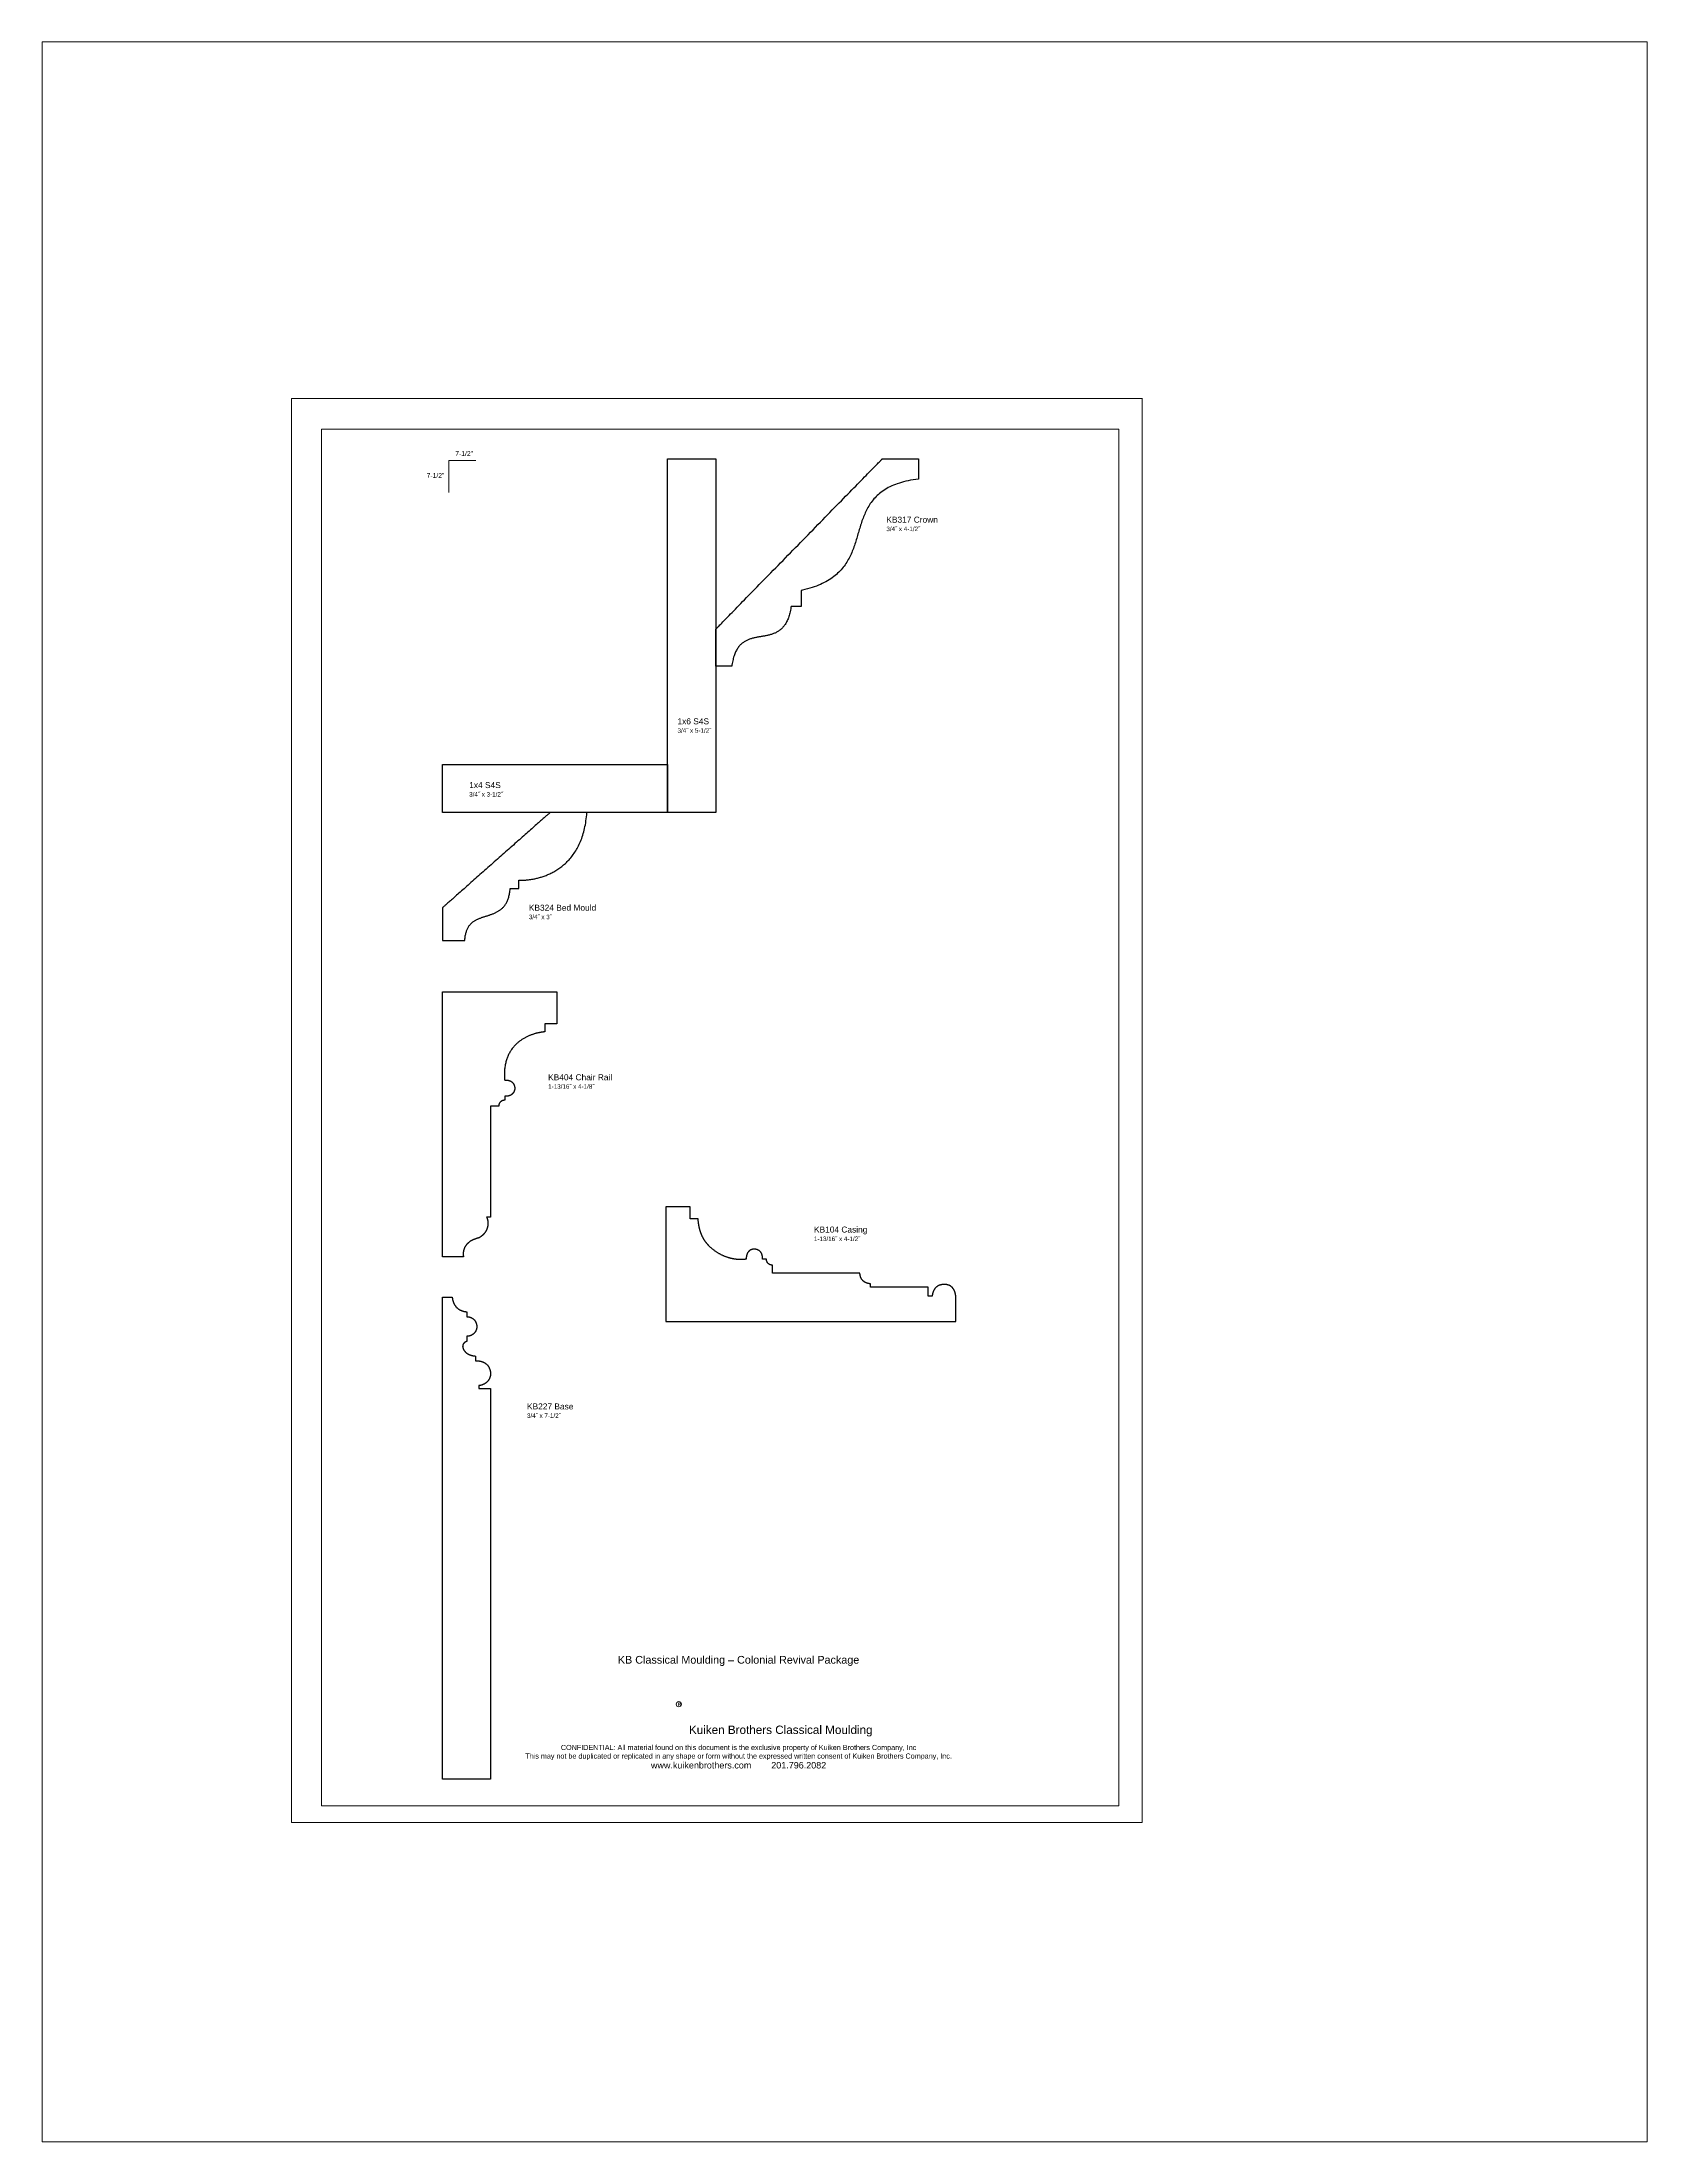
# Paper-space layout 'Layout1' of a CAD drawing. Extents: x -2.53 to 3.95, y 0.62 to 9.1.
# The model-space entities are those that its viewports show. They can reach past a viewport. Long polylines and large blocks are cut down to what shows.
import ezdxf

# ---------------------------------------------------------------- set-up
doc = ezdxf.new("R2010")
doc.units = 0
doc.header["$MEASUREMENT"] = 0
doc.layers.add('DO NOT PLOT', color=2, linetype='Continuous', plot=False)
doc.layers.add('LAYER_1', color=7, linetype='Continuous')

# ---------------------------------------------------------------- blocks, each defined once
blk = doc.blocks.new('KB317 Crown')
at = {"flags": 128}
blk.add_lwpolyline([(1.99246, 0.97731), (1.97751, 0.95776), (1.96185, 0.93849), (1.94546, 0.91952), (1.92831, 0.90087), (1.91037, 0.88253), (1.89162, 0.86453), (1.87202, 0.84688), (1.85155, 0.82959), (1.83018, 0.81267), (1.80787, 0.79614), (1.78461, 0.78), (1.76036, 0.76428), (1.7351, 0.74898), (1.70879, 0.73412), (1.68141, 0.71971), (1.65293, 0.70576), (1.62332, 0.69228), (1.59255, 0.67929), (1.5606, 0.6668), (1.52743, 0.65482), (1.49302, 0.64337), (1.45733, 0.63245), (1.42035, 0.62208), (1.38204, 0.61227), (1.34237, 0.60304), (1.32429, 0.59829), (1.32428, 0.59671), (1.32428, 0.59505), (1.32427, 0.59329), (1.32426, 0.59146), (1.32425, 0.58954), (1.32424, 0.58754), (1.32424, 0.58547), (1.32423, 0.58331), (1.32422, 0.58109), (1.32421, 0.5788), (1.32421, 0.57643), (1.3242, 0.574), (1.32419, 0.57151), (1.32419, 0.56895), (1.32418, 0.56633), (1.32417, 0.56366), (1.32417, 0.56092), (1.32416, 0.55814), (1.32415, 0.5553), (1.32415, 0.55241), (1.32414, 0.54948), (1.32414, 0.5465), (1.32413, 0.54348), (1.32413, 0.54041), (1.32412, 0.53731), (1.32412, 0.53417), (1.32411, 0.53099), (1.32411, 0.52779), (1.3241, 0.52455), (1.3241, 0.52128), (1.3241, 0.51799), (1.32409, 0.51468), (1.32409, 0.51134), (1.32408, 0.50798), (1.32408, 0.50461), (1.32408, 0.50122), (1.32407, 0.49781), (1.32407, 0.4944), (1.32407, 0.49098), (1.32406, 0.48754), (1.32406, 0.48411), (1.32406, 0.48067), (1.32405, 0.47723), (1.32405, 0.4738), (1.32405, 0.47037), (1.32405, 0.46694), (1.32404, 0.46352), (1.32404, 0.46011), (1.32404, 0.45672), (1.32404, 0.45334), (1.32403, 0.44997), (1.32403, 0.44663), (1.32403, 0.4433), (1.32403, 0.44), (1.32403, 0.43672), (1.32402, 0.43348), (1.32402, 0.43026), (1.32402, 0.42707), (1.32402, 0.42391), (1.32402, 0.4208), (1.32402, 0.41772), (1.32402, 0.41468), (1.32401, 0.41168), (1.32401, 0.40873), (1.32401, 0.40582), (1.32401, 0.40296), (1.32401, 0.40016), (1.32401, 0.39741), (1.32401, 0.39471), (1.32401, 0.39207), (1.32401, 0.38949), (1.32401, 0.38697), (1.32401, 0.38451), (1.324, 0.38212), (1.324, 0.3798), (1.324, 0.37755), (1.324, 0.37537), (1.324, 0.37326), (1.324, 0.37124), (1.324, 0.36929), (1.324, 0.36742), (1.324, 0.36563), (1.324, 0.36393), (1.324, 0.36232), (1.324, 0.36079), (1.324, 0.35936), (1.324, 0.35802), (1.324, 0.35678), (1.324, 0.35564), (1.324, 0.35459), (1.324, 0.35365), (1.324, 0.35281), (1.324, 0.35208), (1.324, 0.35146), (1.324, 0.35095), (1.324, 0.35055), (1.324, 0.35027), (1.324, 0.3501), (1.324, 0.35005), (1.32394, 0.35005), (1.32379, 0.35005), (1.32355, 0.35005), (1.32322, 0.35005), (1.32281, 0.35005), (1.32231, 0.35005), (1.32172, 0.35005), (1.32106, 0.35005), (1.32031, 0.35005), (1.31949, 0.35005), (1.31859, 0.35005), (1.31762, 0.35005), (1.31658, 0.35005), (1.31547, 0.35005), (1.31429, 0.35005), (1.31304, 0.35005), (1.31173, 0.35005), (1.31036, 0.35005), (1.30893, 0.35005), (1.30744, 0.35005), (1.30589, 0.35005), (1.30429, 0.35005), (1.30264, 0.35005), (1.30093, 0.35005), (1.29918, 0.35005), (1.29738, 0.35005), (1.29554, 0.35005), (1.29365, 0.35005), (1.29172, 0.35005), (1.28975, 0.35005), (1.28775, 0.35005), (1.28571, 0.35005), (1.28363, 0.35005), (1.28153, 0.35005), (1.27939, 0.35005), (1.27723, 0.35005), (1.27504, 0.35005), (1.27282, 0.35005), (1.27059, 0.35005), (1.26833, 0.35005), (1.26606, 0.35005), (1.26377, 0.35005), (1.26146, 0.35005), (1.25915, 0.35005), (1.25682, 0.35005), (1.25448, 0.35005), (1.25214, 0.35005), (1.24979, 0.35005), (1.24744, 0.35005), (1.24508, 0.35005), (1.24273, 0.35005), (1.24038, 0.35005), (1.23803, 0.35005), (1.2357, 0.35005), (1.23337, 0.35005), (1.23105, 0.35005), (1.22874, 0.35005), (1.22644, 0.35005), (1.22417, 0.35005), (1.22191, 0.35005), (1.21967, 0.35005), (1.21745, 0.35005), (1.21525, 0.35005), (1.21308, 0.35005), (1.21094, 0.35005), (1.20883, 0.35005), (1.20675, 0.35005), (1.2047, 0.35005), (1.20268, 0.35005), (1.20071, 0.35005), (1.19877, 0.35005), (1.19687, 0.35005), (1.19502, 0.35005), (1.19321, 0.35005), (1.19145, 0.35005), (1.18973, 0.35005), (1.18807, 0.35005), (1.18645, 0.35005), (1.18489, 0.35005), (1.18339, 0.35005), (1.18195, 0.35005), (1.18056, 0.35005), (1.17924, 0.35005), (1.17798, 0.35005), (1.17678, 0.35005), (1.17566, 0.35005), (1.1746, 0.35005), (1.17361, 0.35005), (1.1727, 0.35005), (1.17186, 0.35005), (1.1711, 0.35005), (1.17041, 0.35005), (1.16981, 0.35005), (1.16929, 0.35005), (1.16886, 0.35005), (1.16851, 0.35005), (1.16825, 0.35005), (1.16808, 0.35005), (1.168, 0.35005), (1.16567, 0.3342), (1.16188, 0.31115), (1.15775, 0.28895), (1.15326, 0.26758), (1.14845, 0.24702), (1.1433, 0.22727), (1.13783, 0.20829), (1.13205, 0.19008), (1.12596, 0.17261), (1.11957, 0.15587), (1.11289, 0.13983), (1.10593, 0.1245), (1.09868, 0.10983), (1.09117, 0.09582), (1.08339, 0.08245), (1.07536, 0.06971), (1.06708, 0.05756), (1.05857, 0.046), (1.04981, 0.03502), (1.04084, 0.02458), (1.03164, 0.01467), (1.02223, 0.00528), (1.01262, -0.00361), (1.00282, -0.01202), (0.99282, -0.01996), (0.98264, -0.02747), (0.97229, -0.03454), (0.96178, -0.0412), (0.9511, -0.04748), (0.94027, -0.05337), (0.9293, -0.05891), (0.91819, -0.06411), (0.90695, -0.06899), (0.89559, -0.07357), (0.88411, -0.07786), (0.87253, -0.08187), (0.86084, -0.08564), (0.84906, -0.08918), (0.8372, -0.09249), (0.82526, -0.09561), (0.81325, -0.09855), (0.80117, -0.10133), (0.78904, -0.10396), (0.77686, -0.10646), (0.76464, -0.10885), (0.75239, -0.11115), (0.74011, -0.11338), (0.72781, -0.11554), (0.71549, -0.11767), (0.70318, -0.11977), (0.69087, -0.12187), (0.67856, -0.12399), (0.66628, -0.12613), (0.65402, -0.12832), (0.64179, -0.13058), (0.62961, -0.13293), (0.61747, -0.13537), (0.60538, -0.13793), (0.59336, -0.14063), (0.58141, -0.14348), (0.56954, -0.14651), (0.55774, -0.14972), (0.54605, -0.15314), (0.53444, -0.15679), (0.52295, -0.16068), (0.51157, -0.16482), (0.50031, -0.16925), (0.48918, -0.17397), (0.47819, -0.179), (0.46734, -0.18437), (0.45664, -0.19008), (0.4461, -0.19616), (0.43572, -0.20262), (0.42552, -0.20948), (0.41549, -0.21676), (0.40566, -0.22448), (0.39602, -0.23265), (0.38658, -0.24129), (0.37735, -0.25042), (0.36834, -0.26006), (0.35955, -0.27022), (0.351, -0.28092), (0.34268, -0.29219), (0.33461, -0.30403), (0.3268, -0.31646), (0.31925, -0.32951), (0.31196, -0.34319), (0.30495, -0.35751), (0.29823, -0.37251), (0.2918, -0.38818), (0.28566, -0.40456), (0.27983, -0.42165), (0.27432, -0.43948), (0.26912, -0.45806), (0.26425, -0.47741), (0.25972, -0.49756), (0.25553, -0.51851), (0.25169, -0.54028), (0.24821, -0.56289), (0.24575, -0.58107), (0.24564, -0.58107), (0.24538, -0.58107), (0.24498, -0.58107), (0.24444, -0.58107), (0.24376, -0.58107), (0.24294, -0.58107), (0.24199, -0.58107), (0.24091, -0.58107), (0.2397, -0.58107), (0.23837, -0.58107), (0.23692, -0.58107), (0.23535, -0.58107), (0.23367, -0.58107), (0.23188, -0.58107), (0.22997, -0.58107), (0.22797, -0.58107), (0.22586, -0.58107), (0.22365, -0.58107), (0.22134, -0.58107), (0.21895, -0.58107), (0.21646, -0.58107), (0.21389, -0.58107), (0.21123, -0.58107), (0.20849, -0.58107), (0.20567, -0.58107), (0.20278, -0.58107), (0.19981, -0.58107), (0.19678, -0.58107), (0.19369, -0.58107), (0.19052, -0.58107), (0.18731, -0.58107), (0.18403, -0.58107), (0.1807, -0.58107), (0.17732, -0.58107), (0.17389, -0.58107), (0.17042, -0.58107), (0.16691, -0.58107), (0.16336, -0.58107), (0.15977, -0.58107), (0.15616, -0.58107), (0.15251, -0.58107), (0.14884, -0.58107), (0.14514, -0.58107), (0.14142, -0.58107), (0.13769, -0.58107), (0.13395, -0.58107), (0.13019, -0.58107), (0.12643, -0.58107), (0.12266, -0.58107), (0.11889, -0.58107), (0.11512, -0.58107), (0.11135, -0.58107), (0.1076, -0.58107), (0.10385, -0.58107), (0.10012, -0.58107), (0.09641, -0.58107), (0.09271, -0.58107), (0.08904, -0.58107), (0.08539, -0.58107), (0.08177, -0.58107), (0.07819, -0.58107), (0.07464, -0.58107), (0.07112, -0.58107), (0.06765, -0.58107), (0.06423, -0.58107), (0.06085, -0.58107), (0.05752, -0.58107), (0.05424, -0.58107), (0.05102, -0.58107), (0.04786, -0.58107), (0.04476, -0.58107), (0.04173, -0.58107), (0.03877, -0.58107), (0.03588, -0.58107), (0.03306, -0.58107), (0.03032, -0.58107), (0.02766, -0.58107), (0.02509, -0.58107), (0.0226, -0.58107), (0.0202, -0.58107), (0.0179, -0.58107), (0.01569, -0.58107), (0.01358, -0.58107), (0.01157, -0.58107), (0.00967, -0.58107), (0.00787, -0.58107), (0.00619, -0.58107), (0.00462, -0.58107), (0.00317, -0.58107), (0.00184, -0.58107), (0.00064, -0.58107), (-0.00044, -0.58107), (-0.00139, -0.58107), (-0.00221, -0.58107), (-0.00289, -0.58107), (-0.00344, -0.58107), (-0.00384, -0.58107), (-0.00409, -0.58107), (-0.0042, -0.58107), (-0.00421, -0.58097), (-0.00421, -0.58053), (-0.00421, -0.57975), (-0.00421, -0.57864), (-0.00421, -0.57721), (-0.00421, -0.57546), (-0.00421, -0.5734), (-0.00421, -0.57104), (-0.00421, -0.56839), (-0.00421, -0.56544), (-0.00421, -0.56222), (-0.00421, -0.55872), (-0.00421, -0.55495), (-0.00421, -0.55093), (-0.00421, -0.54665), (-0.00421, -0.54213), (-0.00421, -0.53736), (-0.00421, -0.53237), (-0.00421, -0.52715), (-0.00421, -0.52171), (-0.00421, -0.51606), (-0.00421, -0.51021), (-0.00421, -0.50416), (-0.00421, -0.49792), (-0.00421, -0.4915), (-0.00421, -0.4849), (-0.00421, -0.47814), (-0.00421, -0.47121), (-0.00421, -0.46413), (-0.00421, -0.4569), (-0.00421, -0.44953), (-0.00421, -0.44203), (-0.00421, -0.4344), (-0.00421, -0.42665), (-0.00421, -0.41879), (-0.00421, -0.41082), (-0.00421, -0.40276), (-0.00421, -0.39461), (-0.00421, -0.38637), (-0.00421, -0.37805), (-0.00421, -0.36967), (-0.00421, -0.36122), (-0.00421, -0.35271), (-0.00421, -0.34416), (-0.00421, -0.33556), (-0.00421, -0.32693), (-0.00421, -0.31828), (-0.00421, -0.3096), (-0.00421, -0.30091), (-0.00421, -0.29221), (-0.00421, -0.28351), (-0.00421, -0.27482), (-0.00421, -0.26614), (-0.00421, -0.25749), (-0.00421, -0.24886), (-0.00421, -0.24027), (-0.00421, -0.23172), (-0.00421, -0.22322), (-0.00421, -0.21478), (-0.00421, -0.2064), (-0.00421, -0.19809), (-0.00421, -0.18986), (-0.00421, -0.18172), (-0.00421, -0.17367), (-0.00421, -0.16571), (-0.00421, -0.15786), (-0.00421, -0.15013), (-0.00421, -0.14251), (-0.00421, -0.13503), (-0.00421, -0.12767), (-0.00421, -0.12046), (-0.00421, -0.11339), (-0.00421, -0.10649), (-0.00421, -0.09974), (-0.00421, -0.09316), (-0.00421, -0.08676), (-0.00421, -0.08054), (-0.00421, -0.07451), (-0.00421, -0.06868), (-0.00421, -0.06306), (-0.00421, -0.05764), (-0.00421, -0.05245), (-0.00421, -0.04748), (-0.00421, -0.04274), (-0.00421, -0.03824), (-0.00421, -0.03399), (-0.00421, -0.02999), (-0.00421, -0.02626), (-0.00421, -0.02279), (-0.00421, -0.0196), (-0.00421, -0.01668), (-0.00421, -0.01406), (-0.00421, -0.01173), (-0.00421, -0.00971), (-0.00421, -0.008), (-0.00421, -0.0066), (-0.00421, -0.00553), (-0.00421, -0.00479), (-0.00421, -0.00438), (-0.00412, -0.00422), (-0.00282, -0.00289), (0, 0), (0.00432, 0.00442), (0.01011, 0.01034), (0.01733, 0.01772), (0.02596, 0.02654), (0.03595, 0.03677), (0.04728, 0.04836), (0.05992, 0.06128), (0.07384, 0.07552), (0.089, 0.09102), (0.10537, 0.10777), (0.12293, 0.12572), (0.14163, 0.14485), (0.16145, 0.16513), (0.18236, 0.18651), (0.20432, 0.20897), (0.22731, 0.23248), (0.25128, 0.257), (0.27622, 0.28251), (0.30209, 0.30896), (0.32885, 0.33634), (0.35648, 0.36459), (0.38494, 0.3937), (0.4142, 0.42363), (0.44423, 0.45435), (0.475, 0.48582), (0.50648, 0.51802), (0.53864, 0.5509), (0.57144, 0.58445), (0.60485, 0.61862), (0.63884, 0.65339), (0.67338, 0.68872), (0.70844, 0.72458), (0.74399, 0.76093), (0.77999, 0.79775), (0.81641, 0.835), (0.85322, 0.87266), (0.8904, 0.91068), (0.9279, 0.94903), (0.9657, 0.98769), (1.00376, 1.02662), (1.04206, 1.06579), (1.08056, 1.10517), (1.11923, 1.14472), (1.15804, 1.18441), (1.19695, 1.22421), (1.23594, 1.26409), (1.27497, 1.30401), (1.31402, 1.34395), (1.35305, 1.38387), (1.39202, 1.42373), (1.43092, 1.46351), (1.4697, 1.50317), (1.50833, 1.54269), (1.54679, 1.58202), (1.58504, 1.62114), (1.62304, 1.66001), (1.66078, 1.69861), (1.69821, 1.73689), (1.73531, 1.77483), (1.77204, 1.8124), (1.80837, 1.84956), (1.84427, 1.88628), (1.87971, 1.92253), (1.91466, 1.95827), (1.94908, 1.99347), (1.98295, 2.02811), (2.01622, 2.06215), (2.04888, 2.09555), (2.08089, 2.12829), (2.11222, 2.16033), (2.14283, 2.19163), (2.17269, 2.22218), (2.20178, 2.25193), (2.23006, 2.28085), (2.25749, 2.30891), (2.28406, 2.33608), (2.30972, 2.36233), (2.33445, 2.38762), (2.35821, 2.41192), (2.38097, 2.4352), (2.4027, 2.45743), (2.42337, 2.47856), (2.44294, 2.49859), (2.46139, 2.51746), (2.47869, 2.53515), (2.49479, 2.55162), (2.50968, 2.56684), (2.52332, 2.58079), (2.53567, 2.59342), (2.54671, 2.60471), (2.5564, 2.61463), (2.56471, 2.62313), (2.57162, 2.63019), (2.57708, 2.63578), (2.58108, 2.63987), (2.58356, 2.64241), (2.58452, 2.64338), (2.58466, 2.64339), (2.58513, 2.64339), (2.58593, 2.64339), (2.58705, 2.64339), (2.58848, 2.64339), (2.59022, 2.64339), (2.59227, 2.64339), (2.59461, 2.64339), (2.59724, 2.64339), (2.60015, 2.64339), (2.60333, 2.64339), (2.60678, 2.64339), (2.61049, 2.64339), (2.61445, 2.64339), (2.61867, 2.64339), (2.62312, 2.64339), (2.6278, 2.64339), (2.63271, 2.64339), (2.63784, 2.64339), (2.64318, 2.64339), (2.64872, 2.64339), (2.65447, 2.64339), (2.6604, 2.64339), (2.66652, 2.64339), (2.67282, 2.64339), (2.67929, 2.64339), (2.68592, 2.64339), (2.69271, 2.64339), (2.69965, 2.64339), (2.70673, 2.64339), (2.71395, 2.64339), (2.7213, 2.64339), (2.72878, 2.64339), (2.73636, 2.64339), (2.74406, 2.64339), (2.75186, 2.64339), (2.75975, 2.64339), (2.76774, 2.64339), (2.7758, 2.64339), (2.78394, 2.64339), (2.79215, 2.64339), (2.80041, 2.64339), (2.80873, 2.64339), (2.8171, 2.64339), (2.82551, 2.64339), (2.83395, 2.64339), (2.84242, 2.64339), (2.85091, 2.64339), (2.85941, 2.64339), (2.86791, 2.64339), (2.87642, 2.64339), (2.88491, 2.64339), (2.8934, 2.64339), (2.90186, 2.64339), (2.91029, 2.64339), (2.91868, 2.64339), (2.92704, 2.64339), (2.93534, 2.64339), (2.94359, 2.64339), (2.95177, 2.64339), (2.95989, 2.64339), (2.96792, 2.64339), (2.97588, 2.64339), (2.98374, 2.64339), (2.99151, 2.64339), (2.99917, 2.64339), (3.00672, 2.64339), (3.01415, 2.64339), (3.02146, 2.64339), (3.02863, 2.64339), (3.03567, 2.64339), (3.04256, 2.64339), (3.0493, 2.64339), (3.05588, 2.64339), (3.06229, 2.64339), (3.06853, 2.64339), (3.07459, 2.64339), (3.08046, 2.64339), (3.08614, 2.64339), (3.09162, 2.64339), (3.09689, 2.64339), (3.10194, 2.64339), (3.10678, 2.64339), (3.11138, 2.64339), (3.11576, 2.64339), (3.11989, 2.64339), (3.12377, 2.64339), (3.12739, 2.64339), (3.13075, 2.64339), (3.13384, 2.64339), (3.13666, 2.64339), (3.13919, 2.64339), (3.14144, 2.64339), (3.14338, 2.64339), (3.14502, 2.64339), (3.14635, 2.64339), (3.14737, 2.64339), (3.14805, 2.64339), (3.14841, 2.64339), (3.14846, 2.64338), (3.14846, 2.6432), (3.14846, 2.64284), (3.14846, 2.6423), (3.14846, 2.64158), (3.14846, 2.64069), (3.14846, 2.63963), (3.14846, 2.6384), (3.14846, 2.63702), (3.14846, 2.63547), (3.14846, 2.63378), (3.14846, 2.63193), (3.14846, 2.62994), (3.14846, 2.6278), (3.14846, 2.62553), (3.14846, 2.62312), (3.14846, 2.62059), (3.14846, 2.61792), (3.14846, 2.61513), (3.14846, 2.61223), (3.14846, 2.6092), (3.14846, 2.60607), (3.14846, 2.60283), (3.14846, 2.59948), (3.14846, 2.59603), (3.14846, 2.59249), (3.14846, 2.58886), (3.14846, 2.58513), (3.14846, 2.58132), (3.14846, 2.57743), (3.14846, 2.57347), (3.14846, 2.56942), (3.14846, 2.56531), (3.14846, 2.56114), (3.14846, 2.5569), (3.14846, 2.5526), (3.14846, 2.54825), (3.14846, 2.54385), (3.14846, 2.5394), (3.14846, 2.53491), (3.14846, 2.53038), (3.14846, 2.52581), (3.14846, 2.52121), (3.14846, 2.51659), (3.14846, 2.51194), (3.14846, 2.50727), (3.14846, 2.50258), (3.14846, 2.49788), (3.14846, 2.49318), (3.14846, 2.48846), (3.14846, 2.48375), (3.14846, 2.47904), (3.14846, 2.47434), (3.14846, 2.46964), (3.14846, 2.46496), (3.14846, 2.4603), (3.14846, 2.45566), (3.14846, 2.45105), (3.14846, 2.44646), (3.14846, 2.44191), (3.14846, 2.4374), (3.14846, 2.43293), (3.14846, 2.4285), (3.14846, 2.42412), (3.14846, 2.41979), (3.14846, 2.41552), (3.14846, 2.41131), (3.14846, 2.40716), (3.14846, 2.40308), (3.14846, 2.39907), (3.14846, 2.39514), (3.14846, 2.39128), (3.14846, 2.38751), (3.14846, 2.38383), (3.14846, 2.38023), (3.14846, 2.37673), (3.14846, 2.37333), (3.14846, 2.37003), (3.14846, 2.36683), (3.14846, 2.36375), (3.14846, 2.36078), (3.14846, 2.35792), (3.14846, 2.35519), (3.14846, 2.35258), (3.14846, 2.3501), (3.14846, 2.34775), (3.14846, 2.34554), (3.14846, 2.34347), (3.14846, 2.34154), (3.14846, 2.33976), (3.14846, 2.33813), (3.14846, 2.33666), (3.14846, 2.33534), (3.14846, 2.33419), (3.14846, 2.3332), (3.14846, 2.33239), (3.14846, 2.33175), (3.14846, 2.33129), (3.14846, 2.33101), (3.14846, 2.33091), (3.10659, 2.32518), (3.06612, 2.31881), (3.02702, 2.3118), (2.98927, 2.30416), (2.95283, 2.29592), (2.91769, 2.28709), (2.8838, 2.27767), (2.85114, 2.26768), (2.81968, 2.25713), (2.7894, 2.24603), (2.76027, 2.23441), (2.73225, 2.22226), (2.70532, 2.2096), (2.67945, 2.19645), (2.65462, 2.18282), (2.63078, 2.16872), (2.60792, 2.15416), (2.58601, 2.13915), (2.56502, 2.12371), (2.54492, 2.10786), (2.52568, 2.09159), (2.50727, 2.07493), (2.48966, 2.05789), (2.47283, 2.04048), (2.45675, 2.02272), (2.44139, 2.00461), (2.42672, 1.98616), (2.41271, 1.9674), (2.39934, 1.94833), (2.38657, 1.92897), (2.37438, 1.90933), (2.36273, 1.88942), (2.35161, 1.86925), (2.34098, 1.84884), (2.33081, 1.8282), (2.32108, 1.80734), (2.31175, 1.78627), (2.3028, 1.76501), (2.2942, 1.74357), (2.28592, 1.72197), (2.27794, 1.70021), (2.27022, 1.6783), (2.26273, 1.65626), (2.25545, 1.63411), (2.24835, 1.61185), (2.2414, 1.5895), (2.23458, 1.56707), (2.22784, 1.54458), (2.22117, 1.52203), (2.21454, 1.49943), (2.20792, 1.47681), (2.20128, 1.45417), (2.19458, 1.43153), (2.18781, 1.40889), (2.18094, 1.38627), (2.17393, 1.36369), (2.16676, 1.34116), (2.1594, 1.31868), (2.15182, 1.29628), (2.14399, 1.27396), (2.13588, 1.25173), (2.12748, 1.22961), (2.11873, 1.20762), (2.10963, 1.18576), (2.10014, 1.16405), (2.09022, 1.14249), (2.07987, 1.12111), (2.06903, 1.09991), (2.0577, 1.07891), (2.04583, 1.05812), (2.0334, 1.03756), (2.02038, 1.01722), (2.00674, 0.99714)], close=True, dxfattribs=at)
blk = doc.blocks.new('KB324 Bed Moulding')
at = {"flags": 128}
blk.add_lwpolyline([(1.13446, 0.3029), (1.13641, 0.3029), (1.138348, 0.3029), (1.140272, 0.3029), (1.14218, 0.3029), (1.144071, 0.3029), (1.145944, 0.3029), (1.147796, 0.3029), (1.149626, 0.3029), (1.151433, 0.3029), (1.153215, 0.3029), (1.154971, 0.3029), (1.156698, 0.3029), (1.158395, 0.3029), (1.160061, 0.3029), (1.161693, 0.3029), (1.163291, 0.3029), (1.164853, 0.3029), (1.166377, 0.30291), (1.167862, 0.30291), (1.169305, 0.30291), (1.170706, 0.30291), (1.172063, 0.30291), (1.173374, 0.30291), (1.174637, 0.30291), (1.175852, 0.30291), (1.177016, 0.30291), (1.178128, 0.30291), (1.179185, 0.30291), (1.180188, 0.30291), (1.181133, 0.30291), (1.18202, 0.30291), (1.182847, 0.30291), (1.183612, 0.30291), (1.184314, 0.30291), (1.18495, 0.30291), (1.18552, 0.30291), (1.186022, 0.30291), (1.186454, 0.30291), (1.186815, 0.30291), (1.187103, 0.30291), (1.187316, 0.30291), (1.187453, 0.30291), (1.187512, 0.30291), (1.187515, 0.30293), (1.187515, 0.30303), (1.187515, 0.30319), (1.187515, 0.30343), (1.187515, 0.30373), (1.187515, 0.30411), (1.187515, 0.30455), (1.187515, 0.30505), (1.187515, 0.30562), (1.187515, 0.30625), (1.187515, 0.30694), (1.187515, 0.30769), (1.187515, 0.3085), (1.187515, 0.30936), (1.187515, 0.31028), (1.187515, 0.31125), (1.187515, 0.31228), (1.187515, 0.31335), (1.187515, 0.31447), (1.187515, 0.31564), (1.187515, 0.31685), (1.187515, 0.31811), (1.187515, 0.31941), (1.187515, 0.32075), (1.187515, 0.32213), (1.187515, 0.32355), (1.187515, 0.325), (1.187515, 0.32649), (1.187515, 0.32801), (1.187515, 0.32957), (1.187515, 0.33115), (1.187515, 0.33277), (1.187515, 0.33441), (1.187515, 0.33608), (1.187515, 0.33777), (1.187515, 0.33948), (1.187515, 0.34122), (1.187515, 0.34297), (1.187515, 0.34475), (1.187515, 0.34654), (1.187515, 0.34834), (1.187515, 0.35016), (1.187515, 0.352), (1.187515, 0.35384), (1.187515, 0.35569), (1.187515, 0.35755), (1.187515, 0.35942), (1.187515, 0.36129), (1.187515, 0.36316), (1.187515, 0.36504), (1.187515, 0.36692), (1.187515, 0.36879), (1.187515, 0.37066), (1.187515, 0.37253), (1.187515, 0.3744), (1.187515, 0.37625), (1.187515, 0.3781), (1.187515, 0.37993), (1.187515, 0.38176), (1.187515, 0.38357), (1.187515, 0.38537), (1.187515, 0.38715), (1.187515, 0.38891), (1.187515, 0.39065), (1.187515, 0.39238), (1.187515, 0.39408), (1.187515, 0.39575), (1.187515, 0.3974), (1.187515, 0.39903), (1.187515, 0.40062), (1.187515, 0.40219), (1.187515, 0.40372), (1.187515, 0.40523), (1.187515, 0.40669), (1.187515, 0.40813), (1.187515, 0.40952), (1.187515, 0.41088), (1.187515, 0.41219), (1.187515, 0.41346), (1.187515, 0.41469), (1.187515, 0.41588), (1.187515, 0.41702), (1.187515, 0.41811), (1.187515, 0.41915), (1.187515, 0.42014), (1.187515, 0.42108), (1.187515, 0.42196), (1.187515, 0.42279), (1.187515, 0.42357), (1.187515, 0.42428), (1.187515, 0.42493), (1.187515, 0.42552), (1.187515, 0.42605), (1.187515, 0.42652), (1.187515, 0.42692), (1.187515, 0.42725), (1.187515, 0.42751), (1.187515, 0.4277), (1.187515, 0.42782), (1.187515, 0.42787), (1.18774, 0.42786), (1.188542, 0.42782), (1.189914, 0.42776), (1.191844, 0.42769), (1.194322, 0.42762), (1.197336, 0.42754), (1.200874, 0.42748), (1.204925, 0.42743), (1.209478, 0.42741), (1.214521, 0.42742), (1.220043, 0.42747), (1.226032, 0.42756), (1.232478, 0.42771), (1.239369, 0.42792), (1.246692, 0.4282), (1.254438, 0.42856), (1.262594, 0.42899), (1.27115, 0.42952), (1.280093, 0.43015), (1.289413, 0.43088), (1.299098, 0.43172), (1.309136, 0.43268), (1.319517, 0.43377), (1.330228, 0.435), (1.341259, 0.43636), (1.352598, 0.43788), (1.364234, 0.43955), (1.376155, 0.44139), (1.388349, 0.4434), (1.400807, 0.44558), (1.413515, 0.44795), (1.426464, 0.45052), (1.43964, 0.45328), (1.453034, 0.45626), (1.466633, 0.45945), (1.480426, 0.46286), (1.494403, 0.4665), (1.50855, 0.47038), (1.522858, 0.4745), (1.537314, 0.47887), (1.551907, 0.48351), (1.566627, 0.48841), (1.58146, 0.49359), (1.596397, 0.49904), (1.611427, 0.50479), (1.626537, 0.51083), (1.641717, 0.51717), (1.656947, 0.52383), (1.672227, 0.5308), (1.687547, 0.5381), (1.702887, 0.54573), (1.718237, 0.5537), (1.733587, 0.56202), (1.748927, 0.57069), (1.764247, 0.57973), (1.779537, 0.58913), (1.794777, 0.59891), (1.809957, 0.60908), (1.825077, 0.61964), (1.840117, 0.63059), (1.855057, 0.64195), (1.869907, 0.65373), (1.884637, 0.66593), (1.899237, 0.67855), (1.913717, 0.69161), (1.928037, 0.70511), (1.942197, 0.71907), (1.956197, 0.73348), (1.970007, 0.74835), (1.983627, 0.7637), (1.997037, 0.77952), (2.010237, 0.79584), (2.023217, 0.81265), (2.035947, 0.82996), (2.048427, 0.84777), (2.060647, 0.86611), (2.072597, 0.88497), (2.084267, 0.90436), (2.095637, 0.92428), (2.106697, 0.94476), (2.117447, 0.96578), (2.127857, 0.98737), (2.137927, 1.00952), (2.147647, 1.03225), (2.157007, 1.05556), (2.165987, 1.07946), (2.174587, 1.10396), (2.182787, 1.12906), (2.190567, 1.15477), (2.197937, 1.18111), (2.204877, 1.20806), (2.211367, 1.23566), (2.217397, 1.26389), (2.222967, 1.29277), (2.228067, 1.32231), (2.232667, 1.35251), (2.236767, 1.38338), (2.240357, 1.41493), (2.243427, 1.44716), (2.245957, 1.48009), (2.245787, 1.48009), (2.245277, 1.48009), (2.244437, 1.48009), (2.243277, 1.48009), (2.241787, 1.48009), (2.239997, 1.48009), (2.237897, 1.48009), (2.235507, 1.48009), (2.232817, 1.48009), (2.229857, 1.48009), (2.226607, 1.48009), (2.223097, 1.48009), (2.219327, 1.48009), (2.215297, 1.48009), (2.211017, 1.48009), (2.206497, 1.48009), (2.201747, 1.48009), (2.196757, 1.48009), (2.191557, 1.48009), (2.186137, 1.48009), (2.180517, 1.48009), (2.174697, 1.48009), (2.168677, 1.48009), (2.162477, 1.48009), (2.156097, 1.48009), (2.149537, 1.48009), (2.142817, 1.48009), (2.135937, 1.48009), (2.128907, 1.48009), (2.121737, 1.48009), (2.114427, 1.48009), (2.106977, 1.48009), (2.099417, 1.48009), (2.091727, 1.48009), (2.083937, 1.48009), (2.076037, 1.48009), (2.068037, 1.48009), (2.059957, 1.48009), (2.051787, 1.48009), (2.043547, 1.48009), (2.035237, 1.48009), (2.026867, 1.48009), (2.018437, 1.48009), (2.009967, 1.48009), (2.001447, 1.48009), (1.992897, 1.48009), (1.984317, 1.48009), (1.975727, 1.48009), (1.967117, 1.48009), (1.958497, 1.48009), (1.949877, 1.48009), (1.941267, 1.48009), (1.932677, 1.48009), (1.924097, 1.48009), (1.915547, 1.48009), (1.907037, 1.48009), (1.898567, 1.48009), (1.890147, 1.48009), (1.881787, 1.48009), (1.873487, 1.48009), (1.865247, 1.48009), (1.857097, 1.48009), (1.849017, 1.48009), (1.841037, 1.48009), (1.833157, 1.48009), (1.825367, 1.48009), (1.817697, 1.48009), (1.810147, 1.48009), (1.802727, 1.48009), (1.795427, 1.48009), (1.788267, 1.48009), (1.781257, 1.48009), (1.774397, 1.48009), (1.767697, 1.48009), (1.761167, 1.48009), (1.754807, 1.48009), (1.748627, 1.48009), (1.742637, 1.48009), (1.736837, 1.48009), (1.731237, 1.48009), (1.725847, 1.48009), (1.720667, 1.48009), (1.715717, 1.48009), (1.710997, 1.48009), (1.706507, 1.48009), (1.702257, 1.48009), (1.698257, 1.48009), (1.694517, 1.48009), (1.691037, 1.48009), (1.687827, 1.48009), (1.684897, 1.48009), (1.682247, 1.48009), (1.679887, 1.48009), (1.677827, 1.48009), (1.676077, 1.48009), (1.674627, 1.48009), (1.673507, 1.48009), (1.672707, 1.48009), (1.672237, 1.48009), (1.672097, 1.48008), (1.671477, 1.47953), (1.669867, 1.47811), (1.667297, 1.47583), (1.663787, 1.47273), (1.659347, 1.4688), (1.654017, 1.46407), (1.647787, 1.45857), (1.640707, 1.4523), (1.632787, 1.44528), (1.624037, 1.43754), (1.614487, 1.42909), (1.604157, 1.41995), (1.593067, 1.41013), (1.581233, 1.39965), (1.568678, 1.38854), (1.555422, 1.37681), (1.541486, 1.36447), (1.526888, 1.35155), (1.511649, 1.33806), (1.49579, 1.32402), (1.479331, 1.30945), (1.462291, 1.29437), (1.444691, 1.27879), (1.426551, 1.26274), (1.407891, 1.24622), (1.388732, 1.22926), (1.369093, 1.21188), (1.348994, 1.19409), (1.328456, 1.17591), (1.307499, 1.15736), (1.286143, 1.13845), (1.264408, 1.11921), (1.242314, 1.09966), (1.219881, 1.0798), (1.19713, 1.05966), (1.174081, 1.03926), (1.150754, 1.01861), (1.127168, 0.99773), (1.103345, 0.97665), (1.079303, 0.95537), (1.055065, 0.93391), (1.030648, 0.9123), (1.006075, 0.89055), (0.981364, 0.86867), (0.956536, 0.8467), (0.931611, 0.82464), (0.906609, 0.80251), (0.881551, 0.78032), (0.856456, 0.75811), (0.831345, 0.73588), (0.806238, 0.71366), (0.781154, 0.69146), (0.756115, 0.66929), (0.73114, 0.64719), (0.706249, 0.62515), (0.681462, 0.60321), (0.656801, 0.58139), (0.632283, 0.55968), (0.607931, 0.53813), (0.583764, 0.51674), (0.559802, 0.49553), (0.536066, 0.47452), (0.512575, 0.45372), (0.489349, 0.43316), (0.466409, 0.41286), (0.443776, 0.39283), (0.421468, 0.37308), (0.399506, 0.35364), (0.377911, 0.33452), (0.356702, 0.31575), (0.3359, 0.29734), (0.315524, 0.2793), (0.295595, 0.26166), (0.276134, 0.24444), (0.257159, 0.22764), (0.238692, 0.21129), (0.220752, 0.19541), (0.20336, 0.18002), (0.186535, 0.16513), (0.170298, 0.15075), (0.15467, 0.13692), (0.139669, 0.12364), (0.125317, 0.11094), (0.111633, 0.09883), (0.098638, 0.08732), (0.086351, 0.07645), (0.074794, 0.06622), (0.063985, 0.05665), (0.053945, 0.04776), (0.044695, 0.03958), (0.036254, 0.0321), (0.028643, 0.02537), (0.021881, 0.01938), (0.015989, 0.01417), (0.010987, 0.00974), (0.006895, 0.00612), (0.003734, 0.00332), (0.001522, 0.00136), (0.000282, 0.00026), (0, 0), (0, -0.00022), (0, -0.00075), (0, -0.00156), (0, -0.00267), (0, -0.00405), (0, -0.0057), (0, -0.00763), (0, -0.00981), (0, -0.01225), (0, -0.01494), (0, -0.01787), (0, -0.02104), (0, -0.02443), (0, -0.02806), (0, -0.0319), (0, -0.03595), (0, -0.04021), (0, -0.04467), (0, -0.04932), (0, -0.05416), (0, -0.05919), (0, -0.06438), (0, -0.06975), (0, -0.07528), (0, -0.08097), (0, -0.08681), (0, -0.09279), (0, -0.09892), (0, -0.10517), (0, -0.11155), (0, -0.11806), (0, -0.12467), (0, -0.1314), (0, -0.13822), (0, -0.14515), (0, -0.15216), (0, -0.15926), (0, -0.16643), (0, -0.17368), (0, -0.18099), (0, -0.18836), (0, -0.19578), (0, -0.20325), (0, -0.21076), (0, -0.21831), (0, -0.22589), (0, -0.23348), (0, -0.2411), (0, -0.24872), (0, -0.25635), (0, -0.26398), (0, -0.2716), (0, -0.2792), (0, -0.28678), (0, -0.29434), (0, -0.30187), (0, -0.30935), (0, -0.3168), (0, -0.32419), (0, -0.33152), (0, -0.33879), (0, -0.34599), (0, -0.35312), (0, -0.36017), (0, -0.36712), (0, -0.37399), (0, -0.38075), (0, -0.38741), (0, -0.39396), (0, -0.40038), (0, -0.40669), (0, -0.41286), (0, -0.4189), (0, -0.42479), (0, -0.43054), (0, -0.43613), (0, -0.44156), (0, -0.44682), (0, -0.45191), (0, -0.45682), (0, -0.46154), (0, -0.46607), (0, -0.47041), (0, -0.47454), (0, -0.47846), (0, -0.48217), (0, -0.48565), (0, -0.4889), (0, -0.49192), (0, -0.4947), (0, -0.49724), (0, -0.49952), (0, -0.50154), (0, -0.5033), (0, -0.50478), (0, -0.50599), (0, -0.50691), (0, -0.50755), (0, -0.50789), (0.000015, -0.50795), (0.000197, -0.50795), (0.000584, -0.50795), (0.00117, -0.50795), (0.001953, -0.50795), (0.002928, -0.50795), (0.00409, -0.50795), (0.005435, -0.50795), (0.00696, -0.50795), (0.008659, -0.50795), (0.010529, -0.50795), (0.012566, -0.50795), (0.014765, -0.50795), (0.017122, -0.50795), (0.019633, -0.50795), (0.022294, -0.50795), (0.0251, -0.50795), (0.028047, -0.50795), (0.031132, -0.50795), (0.034349, -0.50795), (0.037695, -0.50795), (0.041165, -0.50795), (0.044756, -0.50795), (0.048463, -0.50795), (0.052281, -0.50795), (0.056207, -0.50795), (0.060236, -0.50795), (0.064365, -0.50795), (0.068588, -0.50795), (0.072903, -0.50795), (0.077304, -0.50795), (0.081787, -0.50795), (0.086348, -0.50795), (0.090983, -0.50795), (0.095688, -0.50795), (0.100459, -0.50795), (0.10529, -0.50795), (0.110179, -0.50795), (0.115121, -0.50795), (0.120111, -0.50795), (0.125146, -0.50795), (0.130221, -0.50795), (0.135332, -0.50795), (0.140475, -0.50795), (0.145645, -0.50795), (0.150839, -0.50795), (0.156053, -0.50795), (0.161281, -0.50795), (0.16652, -0.50795), (0.171765, -0.50795), (0.177013, -0.50795), (0.182259, -0.50795), (0.187499, -0.50795), (0.192729, -0.50795), (0.197944, -0.50795), (0.203141, -0.50795), (0.208314, -0.50795), (0.213461, -0.50795), (0.218576, -0.50795), (0.223656, -0.50795), (0.228696, -0.50795), (0.233692, -0.50795), (0.23864, -0.50795), (0.243536, -0.50795), (0.248375, -0.50795), (0.253153, -0.50795), (0.257866, -0.50795), (0.262511, -0.50795), (0.267081, -0.50795), (0.271575, -0.50795), (0.275986, -0.50795), (0.280311, -0.50795), (0.284546, -0.50795), (0.288687, -0.50795), (0.292729, -0.50795), (0.296668, -0.50795), (0.3005, -0.50795), (0.304221, -0.50795), (0.307826, -0.50795), (0.311312, -0.50795), (0.314674, -0.50795), (0.317907, -0.50795), (0.321009, -0.50795), (0.323973, -0.50795), (0.326797, -0.50795), (0.329477, -0.50795), (0.332006, -0.50795), (0.334383, -0.50795), (0.336602, -0.50795), (0.338659, -0.50795), (0.34055, -0.50795), (0.342272, -0.50795), (0.343818, -0.50795), (0.345186, -0.50795), (0.346371, -0.50795), (0.347369, -0.50795), (0.348176, -0.50795), (0.348788, -0.50795), (0.3492, -0.50795), (0.349407, -0.50795), (0.349854, -0.49946), (0.350965, -0.4829), (0.352433, -0.46691), (0.354249, -0.45145), (0.356406, -0.43654), (0.358897, -0.42214), (0.361715, -0.40826), (0.364852, -0.39487), (0.368302, -0.38197), (0.372058, -0.36954), (0.376111, -0.35758), (0.380455, -0.34607), (0.385083, -0.33499), (0.389987, -0.32434), (0.39516, -0.31411), (0.400595, -0.30429), (0.406285, -0.29485), (0.412222, -0.28579), (0.4184, -0.2771), (0.424811, -0.26877), (0.431448, -0.26078), (0.438303, -0.25312), (0.44537, -0.24579), (0.452641, -0.23876), (0.46011, -0.23203), (0.467768, -0.22558), (0.475608, -0.2194), (0.483625, -0.21349), (0.491809, -0.20783), (0.500154, -0.2024), (0.508654, -0.1972), (0.517299, -0.19221), (0.526085, -0.18742), (0.535002, -0.18282), (0.544044, -0.1784), (0.553204, -0.17415), (0.562475, -0.17005), (0.571848, -0.1661), (0.581318, -0.16227), (0.590877, -0.15856), (0.600518, -0.15496), (0.610233, -0.15145), (0.620015, -0.14803), (0.629857, -0.14468), (0.639753, -0.14138), (0.649693, -0.13814), (0.659673, -0.13493), (0.669683, -0.13174), (0.679718, -0.12857), (0.689769, -0.12539), (0.69983, -0.1222), (0.709893, -0.11899), (0.719951, -0.11574), (0.729998, -0.11245), (0.740025, -0.10909), (0.750025, -0.10567), (0.759992, -0.10216), (0.769918, -0.09856), (0.779796, -0.09485), (0.789619, -0.09102), (0.799379, -0.08706), (0.809069, -0.08295), (0.818682, -0.0787), (0.828212, -0.07427), (0.83765, -0.06967), (0.846989, -0.06488), (0.856222, -0.05988), (0.865343, -0.05468), (0.874343, -0.04924), (0.883216, -0.04357), (0.891954, -0.03765), (0.900551, -0.03147), (0.908998, -0.02502), (0.917289, -0.01828), (0.925417, -0.01124), (0.933373, -0.0039), (0.941152, 0.00377), (0.948746, 0.01177), (0.956148, 0.02011), (0.96335, 0.02881), (0.970345, 0.03787), (0.977127, 0.04732), (0.983687, 0.05716), (0.990019, 0.0674), (0.996115, 0.07806), (1.001969, 0.08914), (1.007572, 0.10067), (1.012918, 0.11264), (1.018, 0.12508), (1.02281, 0.13799), (1.027342, 0.15139), (1.031587, 0.16529), (1.035539, 0.1797), (1.039191, 0.19463), (1.042535, 0.21009), (1.045564, 0.2261), (1.04827, 0.24267), (1.050648, 0.25981), (1.052689, 0.27753), (1.054386, 0.29585), (1.054948, 0.30287), (1.055037, 0.30287), (1.055203, 0.30287), (1.055444, 0.30287), (1.055759, 0.30287), (1.056147, 0.30287), (1.056605, 0.30287), (1.057133, 0.30287), (1.057728, 0.30287), (1.058389, 0.30287), (1.059115, 0.30287), (1.059903, 0.30287), (1.060753, 0.30287), (1.061662, 0.30287), (1.062629, 0.30287), (1.063652, 0.30287), (1.064731, 0.30287), (1.065862, 0.30287), (1.067045, 0.30287), (1.068278, 0.30288), (1.06956, 0.30288), (1.070888, 0.30288), (1.072261, 0.30288), (1.073679, 0.30288), (1.075138, 0.30288), (1.076637, 0.30288), (1.078176, 0.30288), (1.079751, 0.30288), (1.081362, 0.30288), (1.083008, 0.30288), (1.084685, 0.30288), (1.086394, 0.30288), (1.088132, 0.30288), (1.089897, 0.30288), (1.091689, 0.30288), (1.093505, 0.30288), (1.095344, 0.30288), (1.097204, 0.30288), (1.099083, 0.30288), (1.100981, 0.30289), (1.102895, 0.30289), (1.104825, 0.30289), (1.106767, 0.30289), (1.108721, 0.30289), (1.110685, 0.30289), (1.112658, 0.30289), (1.114637, 0.30289), (1.116622, 0.30289), (1.118611, 0.30289), (1.120601, 0.30289), (1.122593, 0.30289), (1.124583, 0.30289), (1.12657, 0.30289), (1.128553, 0.30289), (1.13053, 0.30289), (1.1325, 0.30289)], close=True, dxfattribs=at)
blk = doc.blocks.new('KB404 Chair Rail')
at = {"flags": 128}
blk.add_lwpolyline([(0, -0.819), (0, -0.768), (0, -0.718), (0, -0.669), (0, -0.622), (0, -0.576), (0, -0.531), (0, -0.488), (0, -0.446), (0, -0.405), (0, -0.367), (0, -0.33), (0, -0.294), (0, -0.261), (0, -0.229), (0, -0.199), (0, -0.171), (0, -0.144), (0, -0.12), (0, -0.098), (0, -0.078), (0, -0.06), (0, -0.045), (0, -0.031), (0, -0.02), (0, -0.011), (0, -0.005), (0, -0.001), (0, 0), (0.001, 0), (0.002, 0), (0.005, 0), (0.009, 0), (0.013, 0), (0.019, 0), (0.026, 0), (0.034, 0), (0.042, 0), (0.052, 0), (0.062, 0), (0.074, 0), (0.086, 0), (0.099, 0), (0.113, 0), (0.127, 0), (0.142, 0), (0.158, 0), (0.175, 0), (0.192, 0), (0.211, 0), (0.229, 0), (0.249, 0), (0.268, 0), (0.289, 0), (0.31, 0), (0.331, 0), (0.354, 0), (0.376, 0), (0.399, 0), (0.422, 0), (0.446, 0), (0.47, 0), (0.495, 0), (0.52, 0), (0.545, 0), (0.571, 0), (0.596, 0), (0.622, 0), (0.649, 0), (0.675, 0), (0.702, 0), (0.729, 0), (0.755, 0), (0.783, 0), (0.81, 0), (0.837, 0), (0.864, 0), (0.891, 0), (0.919, 0), (0.946, 0), (0.973, 0), (1, 0), (1.027, 0), (1.054, 0), (1.081, 0), (1.108, 0), (1.134, 0), (1.16, 0), (1.186, 0), (1.212, 0), (1.238, 0), (1.263, 0), (1.288, 0), (1.312, 0), (1.336, 0), (1.36, 0), (1.384, 0), (1.407, 0), (1.429, 0), (1.451, 0), (1.473, 0), (1.494, 0), (1.514, 0), (1.534, 0), (1.553, 0), (1.572, 0), (1.59, 0), (1.607, 0), (1.624, 0), (1.64, 0), (1.655, 0), (1.669, 0), (1.683, 0), (1.696, 0), (1.708, 0), (1.719, 0), (1.73, 0), (1.739, 0), (1.748, 0), (1.756, 0), (1.762, 0), (1.768, 0), (1.773, 0), (1.776, 0), (1.779, 0), (1.781, 0), (1.781, 0), (1.781, 0), (1.781, -0.001), (1.781, -0.001), (1.781, -0.003), (1.781, -0.004), (1.781, -0.006), (1.781, -0.007), (1.781, -0.01), (1.781, -0.012), (1.781, -0.015), (1.781, -0.018), (1.781, -0.021), (1.781, -0.024), (1.781, -0.028), (1.781, -0.032), (1.781, -0.036), (1.781, -0.04), (1.781, -0.045), (1.781, -0.049), (1.781, -0.054), (1.781, -0.059), (1.781, -0.065), (1.781, -0.07), (1.781, -0.076), (1.781, -0.081), (1.781, -0.087), (1.781, -0.093), (1.781, -0.1), (1.781, -0.106), (1.781, -0.112), (1.781, -0.119), (1.781, -0.126), (1.781, -0.132), (1.781, -0.139), (1.781, -0.146), (1.781, -0.153), (1.781, -0.161), (1.781, -0.168), (1.781, -0.175), (1.781, -0.183), (1.781, -0.19), (1.781, -0.197), (1.781, -0.205), (1.781, -0.213), (1.781, -0.22), (1.781, -0.228), (1.781, -0.235), (1.781, -0.243), (1.781, -0.251), (1.781, -0.258), (1.781, -0.266), (1.781, -0.274), (1.781, -0.281), (1.781, -0.289), (1.781, -0.296), (1.781, -0.304), (1.781, -0.311), (1.781, -0.319), (1.781, -0.326), (1.781, -0.333), (1.781, -0.341), (1.781, -0.348), (1.781, -0.355), (1.781, -0.362), (1.781, -0.369), (1.781, -0.376), (1.781, -0.382), (1.781, -0.389), (1.781, -0.395), (1.781, -0.402), (1.781, -0.408), (1.781, -0.414), (1.781, -0.42), (1.781, -0.425), (1.781, -0.431), (1.781, -0.436), (1.781, -0.442), (1.781, -0.447), (1.781, -0.451), (1.781, -0.456), (1.781, -0.461), (1.781, -0.465), (1.781, -0.469), (1.781, -0.473), (1.781, -0.476), (1.781, -0.48), (1.781, -0.483), (1.781, -0.486), (1.781, -0.488), (1.781, -0.491), (1.781, -0.493), (1.781, -0.495), (1.781, -0.496), (1.781, -0.498), (1.781, -0.499), (1.781, -0.499), (1.781, -0.5), (1.781, -0.5), (1.781, -0.5), (1.781, -0.5), (1.781, -0.5), (1.78, -0.5), (1.78, -0.5), (1.779, -0.5), (1.778, -0.5), (1.777, -0.5), (1.777, -0.5), (1.776, -0.5), (1.774, -0.5), (1.773, -0.5), (1.772, -0.5), (1.771, -0.5), (1.769, -0.5), (1.768, -0.5), (1.766, -0.5), (1.764, -0.5), (1.762, -0.5), (1.761, -0.5), (1.759, -0.5), (1.757, -0.5), (1.755, -0.5), (1.753, -0.5), (1.75, -0.5), (1.748, -0.5), (1.746, -0.5), (1.744, -0.5), (1.741, -0.5), (1.739, -0.5), (1.736, -0.5), (1.734, -0.5), (1.731, -0.5), (1.729, -0.5), (1.726, -0.5), (1.723, -0.5), (1.721, -0.5), (1.718, -0.5), (1.715, -0.5), (1.713, -0.5), (1.71, -0.5), (1.707, -0.5), (1.704, -0.5), (1.701, -0.5), (1.698, -0.5), (1.696, -0.5), (1.693, -0.5), (1.69, -0.5), (1.687, -0.5), (1.684, -0.5), (1.681, -0.5), (1.678, -0.5), (1.675, -0.5), (1.673, -0.5), (1.67, -0.5), (1.667, -0.5), (1.664, -0.5), (1.661, -0.5), (1.659, -0.5), (1.656, -0.5), (1.653, -0.5), (1.651, -0.5), (1.648, -0.5), (1.645, -0.5), (1.643, -0.5), (1.64, -0.5), (1.638, -0.5), (1.635, -0.5), (1.633, -0.5), (1.63, -0.5), (1.628, -0.5), (1.626, -0.5), (1.624, -0.5), (1.622, -0.5), (1.619, -0.5), (1.617, -0.5), (1.615, -0.5), (1.614, -0.5), (1.612, -0.5), (1.61, -0.5), (1.608, -0.5), (1.607, -0.5), (1.605, -0.5), (1.604, -0.5), (1.602, -0.5), (1.601, -0.5), (1.6, -0.5), (1.599, -0.5), (1.598, -0.5), (1.597, -0.5), (1.596, -0.5), (1.596, -0.5), (1.595, -0.5), (1.594, -0.5), (1.594, -0.5), (1.594, -0.5), (1.594, -0.5), (1.594, -0.5), (1.594, -0.5), (1.594, -0.5), (1.594, -0.5), (1.594, -0.501), (1.594, -0.501), (1.594, -0.501), (1.594, -0.502), (1.594, -0.502), (1.594, -0.503), (1.594, -0.504), (1.594, -0.504), (1.594, -0.505), (1.594, -0.506), (1.594, -0.507), (1.594, -0.508), (1.594, -0.509), (1.594, -0.51), (1.594, -0.511), (1.594, -0.512), (1.594, -0.514), (1.594, -0.515), (1.594, -0.516), (1.594, -0.518), (1.594, -0.519), (1.594, -0.521), (1.594, -0.522), (1.594, -0.524), (1.594, -0.525), (1.594, -0.527), (1.594, -0.528), (1.594, -0.53), (1.594, -0.532), (1.594, -0.533), (1.594, -0.535), (1.594, -0.537), (1.594, -0.539), (1.594, -0.54), (1.594, -0.542), (1.594, -0.544), (1.594, -0.546), (1.594, -0.548), (1.594, -0.55), (1.594, -0.551), (1.594, -0.553), (1.594, -0.555), (1.594, -0.557), (1.594, -0.559), (1.594, -0.561), (1.594, -0.563), (1.594, -0.565), (1.594, -0.567), (1.594, -0.569), (1.594, -0.571), (1.594, -0.572), (1.594, -0.574), (1.594, -0.576), (1.594, -0.578), (1.594, -0.58), (1.594, -0.582), (1.594, -0.584), (1.594, -0.585), (1.594, -0.587), (1.594, -0.589), (1.594, -0.591), (1.594, -0.592), (1.594, -0.594), (1.594, -0.596), (1.594, -0.597), (1.594, -0.599), (1.594, -0.601), (1.594, -0.602), (1.594, -0.604), (1.594, -0.605), (1.594, -0.606), (1.594, -0.608), (1.594, -0.609), (1.594, -0.611), (1.594, -0.612), (1.594, -0.613), (1.594, -0.614), (1.594, -0.615), (1.594, -0.616), (1.594, -0.617), (1.594, -0.618), (1.594, -0.619), (1.594, -0.62), (1.594, -0.621), (1.594, -0.622), (1.594, -0.622), (1.594, -0.623), (1.594, -0.623), (1.594, -0.624), (1.594, -0.624), (1.594, -0.624), (1.594, -0.625), (1.594, -0.625), (1.594, -0.625), (1.593, -0.625), (1.591, -0.625), (1.589, -0.625), (1.587, -0.625), (1.584, -0.625), (1.58, -0.626), (1.577, -0.626), (1.573, -0.626), (1.569, -0.627), (1.564, -0.627), (1.559, -0.628), (1.554, -0.628), (1.549, -0.629), (1.544, -0.63), (1.538, -0.631), (1.532, -0.632), (1.525, -0.633), (1.519, -0.634), (1.512, -0.635), (1.505, -0.637), (1.498, -0.638), (1.49, -0.64), (1.483, -0.641), (1.475, -0.643), (1.467, -0.645), (1.459, -0.647), (1.451, -0.649), (1.442, -0.652), (1.434, -0.654), (1.425, -0.657), (1.416, -0.66), (1.408, -0.663), (1.399, -0.666), (1.389, -0.669), (1.38, -0.672), (1.371, -0.676), (1.362, -0.68), (1.352, -0.683), (1.343, -0.687), (1.333, -0.692), (1.323, -0.696), (1.314, -0.701), (1.304, -0.705), (1.294, -0.71), (1.285, -0.716), (1.275, -0.721), (1.265, -0.726), (1.256, -0.732), (1.246, -0.738), (1.236, -0.744), (1.227, -0.751), (1.217, -0.757), (1.208, -0.764), (1.198, -0.771), (1.189, -0.779), (1.18, -0.786), (1.171, -0.794), (1.162, -0.802), (1.153, -0.81), (1.144, -0.819), (1.135, -0.827), (1.126, -0.836), (1.118, -0.846), (1.109, -0.855), (1.101, -0.865), (1.093, -0.875), (1.085, -0.885), (1.077, -0.896), (1.07, -0.907), (1.063, -0.918), (1.055, -0.93), (1.049, -0.941), (1.042, -0.953), (1.035, -0.966), (1.029, -0.978), (1.023, -0.991), (1.017, -1.005), (1.012, -1.018), (1.007, -1.032), (1.002, -1.046), (0.997, -1.061), (0.992, -1.076), (0.988, -1.091), (0.984, -1.106), (0.981, -1.122), (0.978, -1.138), (0.975, -1.155), (0.972, -1.172), (0.97, -1.189), (0.968, -1.207), (0.967, -1.225), (0.966, -1.243), (0.965, -1.262), (0.965, -1.281), (0.965, -1.3), (0.965, -1.32), (0.966, -1.34), (0.968, -1.361), (0.969, -1.375), (0.969, -1.375), (0.969, -1.375), (0.969, -1.375), (0.97, -1.375), (0.97, -1.375), (0.97, -1.375), (0.971, -1.375), (0.972, -1.375), (0.972, -1.375), (0.973, -1.374), (0.974, -1.374), (0.975, -1.374), (0.976, -1.374), (0.977, -1.374), (0.978, -1.374), (0.979, -1.374), (0.981, -1.374), (0.982, -1.374), (0.983, -1.374), (0.985, -1.374), (0.986, -1.374), (0.988, -1.374), (0.989, -1.374), (0.991, -1.374), (0.993, -1.374), (0.994, -1.374), (0.996, -1.374), (0.998, -1.374), (1, -1.374), (1.002, -1.375), (1.004, -1.375), (1.005, -1.375), (1.007, -1.375), (1.01, -1.375), (1.012, -1.376), (1.014, -1.376), (1.016, -1.376), (1.018, -1.377), (1.02, -1.377), (1.022, -1.377), (1.024, -1.378), (1.027, -1.378), (1.029, -1.379), (1.031, -1.379), (1.033, -1.38), (1.036, -1.381), (1.038, -1.381), (1.04, -1.382), (1.042, -1.383), (1.045, -1.384), (1.047, -1.385), (1.049, -1.385), (1.052, -1.386), (1.054, -1.387), (1.056, -1.388), (1.058, -1.39), (1.061, -1.391), (1.063, -1.392), (1.065, -1.393), (1.067, -1.395), (1.07, -1.396), (1.072, -1.397), (1.074, -1.399), (1.076, -1.4), (1.078, -1.402), (1.08, -1.404), (1.083, -1.406), (1.085, -1.407), (1.087, -1.409), (1.089, -1.411), (1.091, -1.413), (1.093, -1.415), (1.094, -1.417), (1.096, -1.42), (1.098, -1.422), (1.1, -1.424), (1.102, -1.427), (1.103, -1.429), (1.105, -1.432), (1.107, -1.435), (1.108, -1.438), (1.11, -1.44), (1.111, -1.443), (1.112, -1.446), (1.114, -1.449), (1.115, -1.453), (1.116, -1.456), (1.117, -1.459), (1.118, -1.463), (1.119, -1.466), (1.12, -1.47), (1.121, -1.474), (1.122, -1.478), (1.123, -1.482), (1.124, -1.486), (1.124, -1.49), (1.125, -1.494), (1.125, -1.497), (1.125, -1.498), (1.125, -1.5), (1.125, -1.501), (1.125, -1.503), (1.125, -1.504), (1.125, -1.506), (1.125, -1.507), (1.125, -1.509), (1.125, -1.51), (1.125, -1.512), (1.124, -1.514), (1.124, -1.515), (1.124, -1.517), (1.124, -1.519), (1.123, -1.52), (1.123, -1.522), (1.123, -1.524), (1.122, -1.525), (1.122, -1.527), (1.122, -1.529), (1.121, -1.531), (1.121, -1.533), (1.12, -1.534), (1.12, -1.536), (1.119, -1.538), (1.118, -1.54), (1.118, -1.542), (1.117, -1.544), (1.116, -1.545), (1.116, -1.547), (1.115, -1.549), (1.114, -1.551), (1.113, -1.553), (1.113, -1.555), (1.112, -1.556), (1.111, -1.558), (1.11, -1.56), (1.109, -1.562), (1.108, -1.564), (1.107, -1.566), (1.105, -1.567), (1.104, -1.569), (1.103, -1.571), (1.102, -1.573), (1.101, -1.575), (1.099, -1.576), (1.098, -1.578), (1.097, -1.58), (1.095, -1.582), (1.094, -1.583), (1.092, -1.585), (1.091, -1.587), (1.089, -1.588), (1.087, -1.59), (1.086, -1.591), (1.084, -1.593), (1.082, -1.594), (1.08, -1.596), (1.079, -1.598), (1.077, -1.599), (1.075, -1.6), (1.073, -1.602), (1.071, -1.603), (1.069, -1.605), (1.067, -1.606), (1.064, -1.607), (1.062, -1.608), (1.06, -1.61), (1.057, -1.611), (1.055, -1.612), (1.053, -1.613), (1.05, -1.614), (1.048, -1.615), (1.045, -1.616), (1.042, -1.617), (1.04, -1.618), (1.037, -1.619), (1.034, -1.62), (1.031, -1.62), (1.029, -1.621), (1.026, -1.622), (1.023, -1.622), (1.02, -1.623), (1.016, -1.623), (1.013, -1.624), (1.01, -1.624), (1.007, -1.625), (1.003, -1.625), (1, -1.625), (0.997, -1.625), (0.993, -1.626), (0.99, -1.626), (0.986, -1.626), (0.982, -1.626), (0.979, -1.625), (0.975, -1.625), (0.971, -1.625), (0.969, -1.625), (0.969, -1.625), (0.969, -1.625), (0.969, -1.625), (0.969, -1.625), (0.969, -1.625), (0.969, -1.626), (0.969, -1.626), (0.969, -1.626), (0.969, -1.627), (0.969, -1.627), (0.969, -1.627), (0.969, -1.628), (0.969, -1.628), (0.969, -1.629), (0.969, -1.629), (0.969, -1.63), (0.969, -1.63), (0.969, -1.631), (0.969, -1.631), (0.969, -1.632), (0.969, -1.633), (0.969, -1.633), (0.969, -1.634), (0.969, -1.635), (0.969, -1.635), (0.969, -1.636), (0.969, -1.637), (0.969, -1.638), (0.969, -1.638), (0.969, -1.639), (0.969, -1.64), (0.969, -1.641), (0.969, -1.642), (0.969, -1.643), (0.969, -1.644), (0.969, -1.644), (0.969, -1.645), (0.969, -1.646), (0.969, -1.647), (0.969, -1.648), (0.969, -1.649), (0.969, -1.65), (0.969, -1.651), (0.969, -1.652), (0.969, -1.653), (0.969, -1.654), (0.969, -1.655), (0.969, -1.656), (0.969, -1.657), (0.969, -1.658), (0.969, -1.659), (0.969, -1.659), (0.969, -1.66), (0.969, -1.661), (0.969, -1.662), (0.969, -1.663), (0.969, -1.664), (0.969, -1.665), (0.969, -1.666), (0.969, -1.667), (0.969, -1.668), (0.969, -1.669), (0.969, -1.67), (0.969, -1.67), (0.969, -1.671), (0.969, -1.672), (0.969, -1.673), (0.969, -1.674), (0.969, -1.675), (0.969, -1.675), (0.969, -1.676), (0.969, -1.677), (0.969, -1.678), (0.969, -1.678), (0.969, -1.679), (0.969, -1.68), (0.969, -1.68), (0.969, -1.681), (0.969, -1.682), (0.969, -1.682), (0.969, -1.683), (0.969, -1.683), (0.969, -1.684), (0.969, -1.684), (0.969, -1.685), (0.969, -1.685), (0.969, -1.685), (0.969, -1.686), (0.969, -1.686), (0.969, -1.686), (0.969, -1.687), (0.969, -1.687), (0.969, -1.687), (0.969, -1.687), (0.969, -1.687), (0.969, -1.687), (0.969, -1.687), (0.968, -1.687), (0.968, -1.687), (0.967, -1.687), (0.967, -1.688), (0.966, -1.688), (0.966, -1.688), (0.965, -1.688), (0.964, -1.688), (0.964, -1.688), (0.963, -1.688), (0.962, -1.688), (0.961, -1.688), (0.96, -1.688), (0.959, -1.688), (0.959, -1.688), (0.958, -1.689), (0.957, -1.689), (0.956, -1.689), (0.955, -1.689), (0.954, -1.689), (0.953, -1.689), (0.952, -1.69), (0.95, -1.69), (0.949, -1.69), (0.948, -1.69), (0.947, -1.691), (0.946, -1.691), (0.945, -1.691), (0.944, -1.691), (0.942, -1.692), (0.941, -1.692), (0.94, -1.692), (0.939, -1.693), (0.938, -1.693), (0.936, -1.694), (0.935, -1.694), (0.934, -1.695), (0.932, -1.695), (0.931, -1.696), (0.93, -1.696), (0.929, -1.697), (0.927, -1.697), (0.926, -1.698), (0.925, -1.698), (0.923, -1.699), (0.922, -1.7), (0.921, -1.7), (0.92, -1.701), (0.918, -1.702), (0.917, -1.703), (0.916, -1.704), (0.914, -1.704), (0.913, -1.705), (0.912, -1.706), (0.911, -1.707), (0.909, -1.708), (0.908, -1.709), (0.907, -1.71), (0.906, -1.711), (0.904, -1.712), (0.903, -1.713), (0.902, -1.714), (0.901, -1.715), (0.9, -1.717), (0.898, -1.718), (0.897, -1.719), (0.896, -1.72), (0.895, -1.722), (0.894, -1.723), (0.893, -1.724), (0.892, -1.726), (0.891, -1.727), (0.89, -1.729), (0.889, -1.73), (0.888, -1.732), (0.887, -1.734), (0.886, -1.735), (0.885, -1.737), (0.885, -1.739), (0.884, -1.74), (0.883, -1.742), (0.882, -1.744), (0.881, -1.746), (0.881, -1.748), (0.88, -1.75), (0.88, -1.752), (0.879, -1.754), (0.878, -1.756), (0.878, -1.758), (0.877, -1.761), (0.877, -1.763), (0.877, -1.765), (0.876, -1.768), (0.876, -1.77), (0.876, -1.772), (0.875, -1.775), (0.875, -1.777), (0.875, -1.78), (0.875, -1.781), (0.875, -1.781), (0.875, -1.781), (0.874, -1.781), (0.874, -1.781), (0.874, -1.781), (0.873, -1.781), (0.873, -1.781), (0.872, -1.781), (0.872, -1.781), (0.871, -1.781), (0.87, -1.781), (0.869, -1.781), (0.868, -1.781), (0.867, -1.781), (0.866, -1.781), (0.865, -1.781), (0.864, -1.781), (0.863, -1.781), (0.862, -1.781), (0.861, -1.781), (0.859, -1.781), (0.858, -1.781), (0.857, -1.781), (0.855, -1.781), (0.854, -1.781), (0.852, -1.781), (0.851, -1.781), (0.849, -1.781), (0.848, -1.781), (0.846, -1.781), (0.844, -1.781), (0.843, -1.781), (0.841, -1.781), (0.839, -1.781), (0.837, -1.781), (0.836, -1.781), (0.834, -1.781), (0.832, -1.781), (0.83, -1.781), (0.828, -1.781), (0.827, -1.781), (0.825, -1.781), (0.823, -1.781), (0.821, -1.781), (0.819, -1.781), (0.817, -1.781), (0.815, -1.781), (0.813, -1.781), (0.811, -1.781), (0.809, -1.781), (0.807, -1.781), (0.806, -1.781), (0.804, -1.781), (0.802, -1.781), (0.8, -1.781), (0.798, -1.781), (0.796, -1.781), (0.794, -1.781), (0.792, -1.781), (0.791, -1.781), (0.789, -1.781), (0.787, -1.781), (0.785, -1.781), (0.784, -1.781), (0.782, -1.781), (0.78, -1.781), (0.779, -1.781), (0.777, -1.781), (0.775, -1.781), (0.774, -1.781), (0.772, -1.781), (0.771, -1.781), (0.769, -1.781), (0.768, -1.781), (0.767, -1.781), (0.765, -1.781), (0.764, -1.781), (0.763, -1.781), (0.762, -1.781), (0.76, -1.781), (0.759, -1.781), (0.758, -1.781), (0.757, -1.781), (0.756, -1.781), (0.755, -1.781), (0.755, -1.781), (0.754, -1.781), (0.753, -1.781), (0.753, -1.781), (0.752, -1.781), (0.751, -1.781), (0.751, -1.781), (0.751, -1.781), (0.75, -1.781), (0.75, -1.781), (0.75, -1.781), (0.75, -1.781), (0.75, -1.781), (0.75, -1.783), (0.75, -1.785), (0.75, -1.788), (0.75, -1.792), (0.75, -1.798), (0.75, -1.804), (0.75, -1.811), (0.75, -1.819), (0.75, -1.828), (0.75, -1.838), (0.75, -1.848), (0.75, -1.86), (0.75, -1.872), (0.75, -1.885), (0.75, -1.899), (0.75, -1.913), (0.75, -1.929), (0.75, -1.945), (0.75, -1.961), (0.75, -1.979), (0.75, -1.996), (0.75, -2.015), (0.75, -2.034), (0.75, -2.054), (0.75, -2.074), (0.75, -2.094), (0.75, -2.116), (0.75, -2.137), (0.75, -2.159), (0.75, -2.182), (0.75, -2.205), (0.75, -2.228), (0.75, -2.252), (0.75, -2.276), (0.75, -2.3), (0.75, -2.325), (0.75, -2.35), (0.75, -2.375), (0.75, -2.4), (0.75, -2.426), (0.75, -2.451), (0.75, -2.477), (0.75, -2.503), (0.75, -2.53), (0.75, -2.556), (0.75, -2.582), (0.75, -2.609), (0.75, -2.635), (0.75, -2.661), (0.75, -2.688), (0.75, -2.714), (0.75, -2.741), (0.75, -2.767), (0.75, -2.793), (0.75, -2.819), (0.75, -2.845), (0.75, -2.87), (0.75, -2.896), (0.75, -2.921), (0.75, -2.946), (0.75, -2.971), (0.75, -2.996), (0.75, -3.02), (0.75, -3.044), (0.75, -3.067), (0.75, -3.091), (0.75, -3.113), (0.75, -3.136), (0.75, -3.158), (0.75, -3.179), (0.75, -3.2), (0.75, -3.221), (0.75, -3.241), (0.75, -3.26), (0.75, -3.279), (0.75, -3.297), (0.75, -3.315), (0.75, -3.332), (0.75, -3.348), (0.75, -3.364), (0.75, -3.379), (0.75, -3.394), (0.75, -3.407), (0.75, -3.42), (0.75, -3.432), (0.75, -3.443), (0.75, -3.454), (0.75, -3.463), (0.75, -3.472), (0.75, -3.479), (0.75, -3.486), (0.75, -3.492), (0.75, -3.497), (0.75, -3.501), (0.75, -3.504), (0.75, -3.506), (0.75, -3.507), (0.75, -3.507), (0.75, -3.507), (0.75, -3.507), (0.75, -3.507), (0.75, -3.507), (0.749, -3.507), (0.749, -3.507), (0.749, -3.507), (0.749, -3.507), (0.748, -3.507), (0.748, -3.507), (0.748, -3.507), (0.747, -3.507), (0.747, -3.507), (0.746, -3.507), (0.746, -3.507), (0.745, -3.507), (0.745, -3.507), (0.744, -3.507), (0.743, -3.507), (0.743, -3.507), (0.742, -3.507), (0.741, -3.507), (0.741, -3.507), (0.74, -3.507), (0.739, -3.507), (0.739, -3.507), (0.738, -3.507), (0.737, -3.507), (0.736, -3.507), (0.735, -3.507), (0.735, -3.507), (0.734, -3.507), (0.733, -3.507), (0.732, -3.507), (0.731, -3.507), (0.73, -3.507), (0.729, -3.507), (0.728, -3.507), (0.727, -3.507), (0.727, -3.507), (0.726, -3.507), (0.725, -3.507), (0.724, -3.507), (0.723, -3.507), (0.722, -3.507), (0.721, -3.507), (0.72, -3.507), (0.719, -3.507), (0.718, -3.507), (0.717, -3.507), (0.716, -3.507), (0.715, -3.507), (0.714, -3.507), (0.713, -3.507), (0.712, -3.507), (0.711, -3.507), (0.71, -3.507), (0.71, -3.507), (0.709, -3.507), (0.708, -3.507), (0.707, -3.507), (0.706, -3.507), (0.705, -3.507), (0.704, -3.507), (0.703, -3.507), (0.702, -3.507), (0.702, -3.507), (0.701, -3.507), (0.7, -3.507), (0.699, -3.507), (0.699, -3.507), (0.698, -3.507), (0.697, -3.507), (0.696, -3.507), (0.696, -3.507), (0.695, -3.507), (0.694, -3.507), (0.694, -3.507), (0.693, -3.507), (0.693, -3.507), (0.692, -3.507), (0.692, -3.507), (0.691, -3.507), (0.691, -3.507), (0.69, -3.507), (0.69, -3.507), (0.689, -3.507), (0.689, -3.507), (0.689, -3.507), (0.688, -3.507), (0.688, -3.507), (0.688, -3.507), (0.688, -3.507), (0.688, -3.507), (0.688, -3.507), (0.687, -3.507), (0.687, -3.507), (0.689, -3.51), (0.69, -3.514), (0.692, -3.518), (0.694, -3.522), (0.695, -3.526), (0.696, -3.53), (0.698, -3.534), (0.699, -3.539), (0.7, -3.543), (0.701, -3.547), (0.702, -3.551), (0.703, -3.555), (0.704, -3.559), (0.704, -3.563), (0.705, -3.567), (0.706, -3.571), (0.706, -3.575), (0.707, -3.579), (0.707, -3.583), (0.707, -3.587), (0.708, -3.591), (0.708, -3.595), (0.708, -3.599), (0.708, -3.603), (0.708, -3.607), (0.708, -3.611), (0.708, -3.615), (0.708, -3.619), (0.707, -3.623), (0.707, -3.627), (0.706, -3.631), (0.706, -3.635), (0.705, -3.639), (0.705, -3.642), (0.704, -3.646), (0.703, -3.65), (0.703, -3.654), (0.702, -3.658), (0.701, -3.661), (0.7, -3.665), (0.699, -3.669), (0.698, -3.673), (0.697, -3.676), (0.696, -3.68), (0.694, -3.684), (0.693, -3.687), (0.692, -3.691), (0.69, -3.694), (0.689, -3.698), (0.687, -3.701), (0.686, -3.705), (0.684, -3.708), (0.682, -3.712), (0.681, -3.715), (0.679, -3.719), (0.677, -3.722), (0.675, -3.725), (0.673, -3.729), (0.671, -3.732), (0.669, -3.735), (0.667, -3.738), (0.665, -3.741), (0.663, -3.745), (0.661, -3.748), (0.658, -3.751), (0.656, -3.754), (0.654, -3.757), (0.651, -3.76), (0.649, -3.763), (0.646, -3.766), (0.644, -3.768), (0.641, -3.771), (0.639, -3.774), (0.636, -3.777), (0.633, -3.78), (0.631, -3.782), (0.628, -3.785), (0.625, -3.787), (0.622, -3.79), (0.619, -3.792), (0.616, -3.795), (0.613, -3.797), (0.61, -3.8), (0.607, -3.802), (0.604, -3.804), (0.601, -3.807), (0.598, -3.809), (0.595, -3.811), (0.592, -3.813), (0.588, -3.815), (0.585, -3.817), (0.582, -3.819), (0.578, -3.821), (0.575, -3.823), (0.572, -3.825), (0.568, -3.826), (0.565, -3.828), (0.561, -3.83), (0.556, -3.831), (0.551, -3.832), (0.546, -3.834), (0.541, -3.835), (0.536, -3.836), (0.531, -3.838), (0.527, -3.839), (0.522, -3.841), (0.517, -3.842), (0.512, -3.844), (0.508, -3.846), (0.503, -3.847), (0.499, -3.849), (0.494, -3.851), (0.49, -3.853), (0.485, -3.855), (0.481, -3.857), (0.477, -3.858), (0.472, -3.86), (0.468, -3.862), (0.464, -3.865), (0.46, -3.867), (0.456, -3.869), (0.452, -3.871), (0.448, -3.873), (0.444, -3.875), (0.44, -3.878), (0.437, -3.88), (0.433, -3.882), (0.429, -3.885), (0.426, -3.887), (0.422, -3.89), (0.419, -3.892), (0.416, -3.895), (0.412, -3.898), (0.409, -3.9), (0.406, -3.903), (0.403, -3.906), (0.399, -3.908), (0.396, -3.911), (0.393, -3.914), (0.39, -3.917), (0.388, -3.92), (0.385, -3.923), (0.382, -3.926), (0.379, -3.929), (0.377, -3.932), (0.374, -3.935), (0.372, -3.938), (0.369, -3.941), (0.367, -3.944), (0.364, -3.947), (0.362, -3.95), (0.36, -3.954), (0.358, -3.957), (0.356, -3.96), (0.354, -3.964), (0.352, -3.967), (0.35, -3.97), (0.348, -3.974), (0.346, -3.977), (0.345, -3.981), (0.343, -3.984), (0.341, -3.988), (0.34, -3.991), (0.339, -3.995), (0.337, -3.999), (0.336, -4.002), (0.335, -4.006), (0.333, -4.01), (0.332, -4.014), (0.331, -4.017), (0.33, -4.021), (0.329, -4.025), (0.329, -4.029), (0.328, -4.033), (0.327, -4.037), (0.326, -4.041), (0.326, -4.045), (0.325, -4.049), (0.325, -4.053), (0.325, -4.057), (0.324, -4.061), (0.324, -4.065), (0.324, -4.069), (0.324, -4.073), (0.324, -4.077), (0.324, -4.081), (0.324, -4.085), (0.324, -4.09), (0.325, -4.094), (0.325, -4.098), (0.325, -4.102), (0.326, -4.107), (0.326, -4.111), (0.327, -4.115), (0.328, -4.12), (0.328, -4.124), (0.329, -4.125), (0.328, -4.125), (0.328, -4.125), (0.327, -4.125), (0.326, -4.125), (0.325, -4.125), (0.324, -4.125), (0.323, -4.125), (0.321, -4.125), (0.319, -4.125), (0.317, -4.125), (0.315, -4.125), (0.313, -4.125), (0.311, -4.125), (0.308, -4.125), (0.305, -4.125), (0.303, -4.125), (0.3, -4.125), (0.297, -4.125), (0.293, -4.125), (0.29, -4.125), (0.287, -4.125), (0.283, -4.125), (0.28, -4.125), (0.276, -4.125), (0.272, -4.125), (0.268, -4.125), (0.264, -4.125), (0.26, -4.125), (0.256, -4.125), (0.251, -4.125), (0.247, -4.125), (0.242, -4.125), (0.238, -4.125), (0.233, -4.125), (0.229, -4.125), (0.224, -4.125), (0.219, -4.125), (0.214, -4.125), (0.21, -4.125), (0.205, -4.125), (0.2, -4.125), (0.195, -4.125), (0.19, -4.125), (0.185, -4.125), (0.18, -4.125), (0.175, -4.125), (0.17, -4.125), (0.165, -4.125), (0.16, -4.125), (0.155, -4.125), (0.15, -4.125), (0.145, -4.125), (0.14, -4.125), (0.135, -4.125), (0.13, -4.125), (0.125, -4.125), (0.12, -4.125), (0.115, -4.125), (0.11, -4.125), (0.106, -4.125), (0.101, -4.125), (0.096, -4.125), (0.092, -4.125), (0.087, -4.125), (0.083, -4.125), (0.078, -4.125), (0.074, -4.125), (0.07, -4.125), (0.065, -4.125), (0.061, -4.125), (0.057, -4.125), (0.054, -4.125), (0.05, -4.125), (0.046, -4.125), (0.043, -4.125), (0.039, -4.125), (0.036, -4.125), (0.032, -4.125), (0.029, -4.125), (0.026, -4.125), (0.024, -4.125), (0.021, -4.125), (0.018, -4.125), (0.016, -4.125), (0.014, -4.125), (0.012, -4.125), (0.01, -4.125), (0.008, -4.125), (0.006, -4.125), (0.005, -4.125), (0.004, -4.125), (0.003, -4.125), (0.002, -4.125), (0.001, -4.125), (0, -4.125), (0, -4.125), (0, -4.125), (0, -4.124), (0, -4.12), (0, -4.114), (0, -4.105), (0, -4.094), (0, -4.081), (0, -4.066), (0, -4.048), (0, -4.028), (0, -4.006), (0, -3.982), (0, -3.956), (0, -3.928), (0, -3.898), (0, -3.866), (0, -3.833), (0, -3.797), (0, -3.76), (0, -3.722), (0, -3.682), (0, -3.64), (0, -3.597), (0, -3.552), (0, -3.506), (0, -3.459), (0, -3.41), (0, -3.36), (0, -3.309), (0, -3.257), (0, -3.204), (0, -3.15), (0, -3.095), (0, -3.039), (0, -2.982), (0, -2.925), (0, -2.866), (0, -2.807), (0, -2.748), (0, -2.687), (0, -2.626), (0, -2.565), (0, -2.504), (0, -2.441), (0, -2.379), (0, -2.316), (0, -2.254), (0, -2.191), (0, -2.128), (0, -2.064), (0, -2.001), (0, -1.938), (0, -1.875), (0, -1.812), (0, -1.75), (0, -1.687), (0, -1.625), (0, -1.563), (0, -1.502), (0, -1.441), (0, -1.381), (0, -1.321), (0, -1.262), (0, -1.204), (0, -1.146), (0, -1.089), (0, -1.033), (0, -0.978), (0, -0.924), (0, -0.871)], close=True, dxfattribs=at)
blk = doc.blocks.new('KB104- Casing')
at = {"flags": 128}
blk.add_lwpolyline([(0, 1.09349), (0, 1.0667), (0, 1.03974), (0, 1.01265), (0, 0.98545), (0, 0.95815), (0, 0.93079), (0, 0.90339), (0, 0.87596), (0, 0.84854), (0, 0.82114), (0, 0.79379), (0, 0.76652), (0, 0.73934), (0, 0.71227), (0, 0.68535), (0, 0.6586), (0, 0.63203), (0, 0.60567), (0, 0.57954), (0, 0.55368), (0, 0.52809), (0, 0.5028), (0, 0.47785), (0, 0.45324), (0, 0.429), (0, 0.40516), (0, 0.38174), (0, 0.35876), (0, 0.33625), (0, 0.31422), (0, 0.29271), (0, 0.27173), (0, 0.25131), (0, 0.23147), (0, 0.21223), (0, 0.19362), (0, 0.17566), (0, 0.15837), (0, 0.14178), (0, 0.12591), (0, 0.11078), (0, 0.09642), (0, 0.08285), (0, 0.07008), (0, 0.05816), (0, 0.04709), (0, 0.0369), (0, 0.02762), (0, 0.01926), (0, 0.01186), (0, 0.00543), (0, 0), (0, -0.00442), (0, -0.00779), (0, -0.01009), (0, -0.0113), (0.00023, -0.0115), (0.0028, -0.0115), (0.00813, -0.0115), (0.01617, -0.0115), (0.02687, -0.0115), (0.04015, -0.0115), (0.05597, -0.0115), (0.07427, -0.0115), (0.09498, -0.0115), (0.11805, -0.0115), (0.14342, -0.0115), (0.17104, -0.0115), (0.20083, -0.0115), (0.23275, -0.0115), (0.26674, -0.0115), (0.30273, -0.0115), (0.34067, -0.0115), (0.3805, -0.0115), (0.42216, -0.0115), (0.4656, -0.0115), (0.51075, -0.0115), (0.55756, -0.0115), (0.60596, -0.0115), (0.6559, -0.0115), (0.70733, -0.0115), (0.76017, -0.0115), (0.81438, -0.0115), (0.8699, -0.0115), (0.92666, -0.0115), (0.98461, -0.0115), (1.04368, -0.0115), (1.10383, -0.0115), (1.16499, -0.0115), (1.22711, -0.0115), (1.29012, -0.0115), (1.35396, -0.0115), (1.41859, -0.0115), (1.48393, -0.0115), (1.54994, -0.0115), (1.61655, -0.0115), (1.6837, -0.0115), (1.75134, -0.0115), (1.8194, -0.0115), (1.88783, -0.0115), (1.95658, -0.0115), (2.02557, -0.0115), (2.09476, -0.0115), (2.16408, -0.0115), (2.23348, -0.0115), (2.30289, -0.0115), (2.37226, -0.0115), (2.44154, -0.0115), (2.51065, -0.0115), (2.57955, -0.0115), (2.64817, -0.0115), (2.71646, -0.0115), (2.78436, -0.0115), (2.85181, -0.0115), (2.91874, -0.0115), (2.98511, -0.0115), (3.05085, -0.0115), (3.11591, -0.0115), (3.18022, -0.0115), (3.24373, -0.0115), (3.30638, -0.0115), (3.36812, -0.0115), (3.42887, -0.0115), (3.48859, -0.0115), (3.54721, -0.0115), (3.60468, -0.0115), (3.66094, -0.0115), (3.71592, -0.0115), (3.76958, -0.0115), (3.82185, -0.0115), (3.87268, -0.0115), (3.922, -0.0115), (3.96976, -0.0115), (4.01589, -0.0115), (4.06035, -0.0115), (4.10307, -0.0115), (4.14399, -0.0115), (4.18305, -0.0115), (4.22021, -0.0115), (4.25538, -0.0115), (4.28853, -0.0115), (4.31959, -0.0115), (4.3485, -0.0115), (4.3752, -0.0115), (4.39964, -0.0115), (4.42175, -0.0115), (4.44148, -0.0115), (4.45877, -0.0115), (4.47356, -0.0115), (4.48579, -0.0115), (4.49541, -0.0115), (4.50235, -0.0115), (4.50656, -0.0115), (4.50797, -0.0115), (4.50797, -0.01138), (4.50797, -0.01102), (4.50797, -0.01042), (4.50797, -0.0096), (4.50797, -0.00855), (4.50797, -0.00728), (4.50797, -0.0058), (4.50797, -0.00411), (4.50797, -0.00222), (4.50797, -0.00012), (4.50797, 0.00217), (4.50797, 0.00464), (4.50797, 0.00731), (4.50797, 0.01015), (4.50797, 0.01316), (4.50797, 0.01634), (4.50797, 0.01969), (4.50797, 0.0232), (4.50797, 0.02686), (4.50797, 0.03067), (4.50797, 0.03462), (4.50797, 0.03872), (4.50797, 0.04294), (4.50797, 0.0473), (4.50797, 0.05178), (4.50797, 0.05638), (4.50797, 0.06109), (4.50797, 0.06591), (4.50797, 0.07084), (4.50797, 0.07586), (4.50797, 0.08098), (4.50797, 0.08618), (4.50797, 0.09147), (4.50797, 0.09684), (4.50797, 0.10229), (4.50797, 0.1078), (4.50797, 0.11337), (4.50797, 0.11901), (4.50797, 0.12469), (4.50797, 0.13043), (4.50797, 0.13621), (4.50797, 0.14203), (4.50797, 0.14788), (4.50797, 0.15376), (4.50797, 0.15967), (4.50797, 0.16559), (4.50797, 0.17153), (4.50797, 0.17747), (4.50797, 0.18342), (4.50797, 0.18937), (4.50797, 0.19531), (4.50797, 0.20124), (4.50797, 0.20715), (4.50797, 0.21304), (4.50797, 0.21891), (4.50797, 0.22474), (4.50797, 0.23054), (4.50797, 0.23629), (4.50797, 0.242), (4.50797, 0.24765), (4.50797, 0.25325), (4.50797, 0.25879), (4.50797, 0.26426), (4.50797, 0.26966), (4.50797, 0.27499), (4.50797, 0.28023), (4.50797, 0.28538), (4.50797, 0.29045), (4.50797, 0.29541), (4.50797, 0.30028), (4.50797, 0.30503), (4.50797, 0.30968), (4.50797, 0.31421), (4.50797, 0.31862), (4.50797, 0.3229), (4.50797, 0.32704), (4.50797, 0.33105), (4.50797, 0.33492), (4.50797, 0.33865), (4.50797, 0.34222), (4.50797, 0.34563), (4.50797, 0.34888), (4.50797, 0.35197), (4.50797, 0.35488), (4.50797, 0.35761), (4.50797, 0.36017), (4.50797, 0.36253), (4.50797, 0.36471), (4.50797, 0.36669), (4.50797, 0.36846), (4.50797, 0.37003), (4.50797, 0.37138), (4.50797, 0.37252), (4.50797, 0.37344), (4.50797, 0.37413), (4.50797, 0.37459), (4.50797, 0.3748), (4.50797, 0.37485), (4.50797, 0.37497), (4.50797, 0.37522), (4.50795, 0.37558), (4.50794, 0.37604), (4.50791, 0.37662), (4.50788, 0.3773), (4.50784, 0.37808), (4.50779, 0.37897), (4.50773, 0.37995), (4.50766, 0.38103), (4.50757, 0.3822), (4.50747, 0.38347), (4.50735, 0.38482), (4.50721, 0.38626), (4.50706, 0.38778), (4.50689, 0.38938), (4.5067, 0.39106), (4.50648, 0.39282), (4.50625, 0.39465), (4.50599, 0.39655), (4.50571, 0.39853), (4.5054, 0.40056), (4.50506, 0.40266), (4.5047, 0.40483), (4.50431, 0.40705), (4.50389, 0.40933), (4.50343, 0.41166), (4.50295, 0.41405), (4.50243, 0.41648), (4.50188, 0.41896), (4.50129, 0.42149), (4.50067, 0.42406), (4.5, 0.42666), (4.4993, 0.42931), (4.49856, 0.43198), (4.49778, 0.4347), (4.49696, 0.43744), (4.49609, 0.4402), (4.49518, 0.44299), (4.49422, 0.44581), (4.49322, 0.44864), (4.49217, 0.4515), (4.49107, 0.45436), (4.48992, 0.45724), (4.48872, 0.46013), (4.48747, 0.46303), (4.48616, 0.46593), (4.4848, 0.46884), (4.48339, 0.47174), (4.48192, 0.47464), (4.48039, 0.47754), (4.4788, 0.48043), (4.47715, 0.48331), (4.47545, 0.48618), (4.47368, 0.48904), (4.47185, 0.49188), (4.46995, 0.4947), (4.46799, 0.4975), (4.46596, 0.50027), (4.46387, 0.50302), (4.4617, 0.50573), (4.45947, 0.50842), (4.45716, 0.51107), (4.45479, 0.51369), (4.45234, 0.51626), (4.44982, 0.5188), (4.44722, 0.52129), (4.44455, 0.52373), (4.4418, 0.52613), (4.43897, 0.52848), (4.43606, 0.53077), (4.43307, 0.533), (4.43, 0.53518), (4.42684, 0.5373), (4.42361, 0.53935), (4.42028, 0.54133), (4.41687, 0.54325), (4.41338, 0.5451), (4.40979, 0.54688), (4.40612, 0.54857), (4.40236, 0.55019), (4.3985, 0.55173), (4.39455, 0.55319), (4.39051, 0.55456), (4.38637, 0.55585), (4.38214, 0.55704), (4.37781, 0.55814), (4.37338, 0.55915), (4.36886, 0.56005), (4.36423, 0.56086), (4.3595, 0.56157), (4.35467, 0.56217), (4.34973, 0.56266), (4.34469, 0.56304), (4.33955, 0.56331), (4.33429, 0.56347), (4.32887, 0.5635), (4.32319, 0.56343), (4.31762, 0.56323), (4.31217, 0.56293), (4.30683, 0.56252), (4.30161, 0.562), (4.29649, 0.56138), (4.29149, 0.56066), (4.28659, 0.55984), (4.2818, 0.55892), (4.27712, 0.55791), (4.27254, 0.55681), (4.26807, 0.55562), (4.2637, 0.55434), (4.25943, 0.55298), (4.25526, 0.55153), (4.25119, 0.55001), (4.24722, 0.5484), (4.24334, 0.54672), (4.23956, 0.54497), (4.23588, 0.54315), (4.23229, 0.54126), (4.22879, 0.53931), (4.22538, 0.53729), (4.22206, 0.53521), (4.21883, 0.53308), (4.21568, 0.53088), (4.21262, 0.52864), (4.20965, 0.52634), (4.20676, 0.52399), (4.20395, 0.5216), (4.20123, 0.51916), (4.19858, 0.51668), (4.19601, 0.51417), (4.19352, 0.51161), (4.19111, 0.50902), (4.18877, 0.5064), (4.18651, 0.50375), (4.18432, 0.50107), (4.1822, 0.49836), (4.18015, 0.49564), (4.17817, 0.49289), (4.17626, 0.49013), (4.17441, 0.48735), (4.17263, 0.48455), (4.17092, 0.48175), (4.16927, 0.47893), (4.16768, 0.47612), (4.16615, 0.47329), (4.16468, 0.47047), (4.16327, 0.46765), (4.16192, 0.46483), (4.16063, 0.46201), (4.15939, 0.45921), (4.1582, 0.45642), (4.15706, 0.45363), (4.15598, 0.45087), (4.15495, 0.44812), (4.15396, 0.44539), (4.15303, 0.44269), (4.15214, 0.44001), (4.1513, 0.43735), (4.1505, 0.43473), (4.14974, 0.43214), (4.14903, 0.42958), (4.14835, 0.42706), (4.14772, 0.42458), (4.14712, 0.42214), (4.14656, 0.41975), (4.14604, 0.4174), (4.14555, 0.4151), (4.1451, 0.41285), (4.14467, 0.41066), (4.14428, 0.40852), (4.14392, 0.40644), (4.14359, 0.40442), (4.14328, 0.40246), (4.143, 0.40057), (4.14275, 0.39874), (4.14252, 0.39699), (4.14232, 0.39531), (4.14213, 0.3937), (4.14197, 0.39217), (4.14182, 0.39072), (4.14169, 0.38935), (4.14158, 0.38807), (4.14149, 0.38688), (4.14141, 0.38577), (4.14134, 0.38475), (4.14129, 0.38383), (4.14124, 0.38301), (4.14121, 0.38228), (4.14118, 0.38166), (4.14116, 0.38113), (4.14115, 0.38072), (4.14114, 0.38041), (4.14114, 0.38022), (4.14114, 0.38013), (4.14113, 0.38013), (4.14108, 0.38013), (4.14099, 0.38013), (4.14087, 0.38013), (4.1407, 0.38013), (4.14051, 0.38013), (4.14028, 0.38013), (4.14001, 0.38013), (4.13971, 0.38013), (4.13938, 0.38013), (4.13902, 0.38013), (4.13862, 0.38013), (4.1382, 0.38013), (4.13775, 0.38013), (4.13726, 0.38013), (4.13676, 0.38013), (4.13622, 0.38013), (4.13566, 0.38013), (4.13507, 0.38013), (4.13446, 0.38013), (4.13383, 0.38013), (4.13317, 0.38013), (4.13249, 0.38013), (4.13179, 0.38013), (4.13107, 0.38013), (4.13033, 0.38013), (4.12957, 0.38013), (4.1288, 0.38013), (4.128, 0.38013), (4.1272, 0.38013), (4.12637, 0.38013), (4.12553, 0.38013), (4.12468, 0.38013), (4.12381, 0.38013), (4.12294, 0.38013), (4.12205, 0.38013), (4.12115, 0.38013), (4.12024, 0.38013), (4.11932, 0.38013), (4.11839, 0.38013), (4.11746, 0.38013), (4.11652, 0.38013), (4.11558, 0.38013), (4.11463, 0.38013), (4.11367, 0.38013), (4.11271, 0.38013), (4.11175, 0.38013), (4.11079, 0.38013), (4.10983, 0.38013), (4.10887, 0.38013), (4.10791, 0.38013), (4.10695, 0.38013), (4.10599, 0.38013), (4.10504, 0.38013), (4.10409, 0.38013), (4.10314, 0.38013), (4.1022, 0.38013), (4.10127, 0.38013), (4.10035, 0.38013), (4.09943, 0.38013), (4.09852, 0.38013), (4.09762, 0.38013), (4.09674, 0.38013), (4.09586, 0.38013), (4.095, 0.38013), (4.09415, 0.38013), (4.09331, 0.38013), (4.09249, 0.38013), (4.09168, 0.38013), (4.09089, 0.38013), (4.09011, 0.38013), (4.08936, 0.38013), (4.08862, 0.38013), (4.0879, 0.38013), (4.08721, 0.38013), (4.08653, 0.38013), (4.08588, 0.38013), (4.08525, 0.38013), (4.08464, 0.38013), (4.08406, 0.38013), (4.0835, 0.38013), (4.08297, 0.38013), (4.08246, 0.38013), (4.08198, 0.38013), (4.08153, 0.38013), (4.08112, 0.38013), (4.08073, 0.38013), (4.08037, 0.38013), (4.08004, 0.38013), (4.07974, 0.38013), (4.07948, 0.38013), (4.07926, 0.38013), (4.07906, 0.38013), (4.07891, 0.38013), (4.07879, 0.38013), (4.07871, 0.38013), (4.07866, 0.38013), (4.07865, 0.38013), (4.07865, 0.38021), (4.07865, 0.38037), (4.07865, 0.38062), (4.07865, 0.38095), (4.07865, 0.38137), (4.07865, 0.38186), (4.07865, 0.38243), (4.07865, 0.38308), (4.07865, 0.3838), (4.07865, 0.38459), (4.07865, 0.38545), (4.07865, 0.38639), (4.07865, 0.38738), (4.07865, 0.38845), (4.07865, 0.38957), (4.07865, 0.39076), (4.07865, 0.39201), (4.07865, 0.39331), (4.07865, 0.39467), (4.07865, 0.39609), (4.07865, 0.39755), (4.07865, 0.39907), (4.07865, 0.40063), (4.07865, 0.40224), (4.07865, 0.4039), (4.07865, 0.4056), (4.07865, 0.40734), (4.07865, 0.40912), (4.07865, 0.41093), (4.07865, 0.41279), (4.07865, 0.41467), (4.07865, 0.41659), (4.07865, 0.41854), (4.07865, 0.42051), (4.07865, 0.42251), (4.07865, 0.42454), (4.07865, 0.42659), (4.07865, 0.42866), (4.07865, 0.43075), (4.07865, 0.43285), (4.07865, 0.43498), (4.07865, 0.43711), (4.07865, 0.43926), (4.07865, 0.44141), (4.07865, 0.44358), (4.07865, 0.44575), (4.07865, 0.44792), (4.07865, 0.4501), (4.07865, 0.45228), (4.07865, 0.45445), (4.07865, 0.45663), (4.07865, 0.4588), (4.07865, 0.46096), (4.07865, 0.46311), (4.07865, 0.46525), (4.07865, 0.46738), (4.07865, 0.4695), (4.07865, 0.4716), (4.07865, 0.47368), (4.07865, 0.47575), (4.07865, 0.47779), (4.07865, 0.47981), (4.07865, 0.4818), (4.07865, 0.48377), (4.07865, 0.48571), (4.07865, 0.48761), (4.07865, 0.48949), (4.07865, 0.49133), (4.07865, 0.49313), (4.07865, 0.4949), (4.07865, 0.49663), (4.07865, 0.49831), (4.07865, 0.49996), (4.07865, 0.50155), (4.07865, 0.5031), (4.07865, 0.5046), (4.07865, 0.50605), (4.07865, 0.50745), (4.07865, 0.50879), (4.07865, 0.51008), (4.07865, 0.51131), (4.07865, 0.51247), (4.07865, 0.51358), (4.07865, 0.51462), (4.07865, 0.5156), (4.07865, 0.51651), (4.07865, 0.51735), (4.07865, 0.51812), (4.07865, 0.51882), (4.07865, 0.51944), (4.07865, 0.51999), (4.07865, 0.52045), (4.07865, 0.52084), (4.07865, 0.52115), (4.07865, 0.52137), (4.07865, 0.52151), (4.07865, 0.52155), (4.0784, 0.52155), (4.07758, 0.52155), (4.07623, 0.52155), (4.07433, 0.52155), (4.07192, 0.52155), (4.069, 0.52155), (4.06558, 0.52155), (4.06167, 0.52155), (4.05729, 0.52155), (4.05244, 0.52155), (4.04714, 0.52155), (4.04141, 0.52155), (4.03524, 0.52155), (4.02866, 0.52155), (4.02167, 0.52155), (4.01429, 0.52155), (4.00653, 0.52155), (3.99839, 0.52155), (3.9899, 0.52155), (3.98106, 0.52155), (3.97189, 0.52155), (3.96239, 0.52155), (3.95258, 0.52155), (3.94248, 0.52155), (3.93208, 0.52155), (3.9214, 0.52155), (3.91046, 0.52155), (3.89927, 0.52155), (3.88784, 0.52155), (3.87617, 0.52155), (3.86429, 0.52155), (3.8522, 0.52155), (3.83991, 0.52155), (3.82744, 0.52155), (3.8148, 0.52155), (3.802, 0.52155), (3.78905, 0.52155), (3.77596, 0.52155), (3.76275, 0.52155), (3.74943, 0.52155), (3.736, 0.52155), (3.72248, 0.52155), (3.70888, 0.52155), (3.69522, 0.52155), (3.6815, 0.52155), (3.66774, 0.52155), (3.65394, 0.52155), (3.64013, 0.52155), (3.6263, 0.52155), (3.61248, 0.52155), (3.59868, 0.52155), (3.58489, 0.52155), (3.57115, 0.52155), (3.55746, 0.52155), (3.54383, 0.52155), (3.53027, 0.52155), (3.51679, 0.52155), (3.50342, 0.52155), (3.49015, 0.52155), (3.47699, 0.52155), (3.46397, 0.52155), (3.4511, 0.52155), (3.43837, 0.52155), (3.42582, 0.52155), (3.41344, 0.52155), (3.40125, 0.52155), (3.38926, 0.52155), (3.37749, 0.52155), (3.36593, 0.52155), (3.35462, 0.52155), (3.34355, 0.52155), (3.33274, 0.52155), (3.32221, 0.52155), (3.31195, 0.52155), (3.30199, 0.52155), (3.29234, 0.52155), (3.283, 0.52155), (3.27399, 0.52155), (3.26533, 0.52155), (3.25701, 0.52155), (3.24907, 0.52155), (3.24149, 0.52155), (3.23431, 0.52155), (3.22752, 0.52155), (3.22114, 0.52155), (3.21519, 0.52155), (3.20967, 0.52155), (3.2046, 0.52155), (3.19998, 0.52155), (3.19584, 0.52155), (3.19217, 0.52155), (3.189, 0.52155), (3.18633, 0.52155), (3.18417, 0.52155), (3.18255, 0.52155), (3.18146, 0.52155), (3.18092, 0.52155), (3.18087, 0.52156), (3.18087, 0.52159), (3.18087, 0.52166), (3.18087, 0.52176), (3.18087, 0.52189), (3.18087, 0.52204), (3.18087, 0.52223), (3.18087, 0.52245), (3.18087, 0.52269), (3.18087, 0.52296), (3.18087, 0.52326), (3.18087, 0.52359), (3.18087, 0.52394), (3.18087, 0.52431), (3.18087, 0.52471), (3.18087, 0.52513), (3.18087, 0.52558), (3.18087, 0.52604), (3.18087, 0.52653), (3.18087, 0.52704), (3.18087, 0.52756), (3.18087, 0.52811), (3.18087, 0.52868), (3.18087, 0.52926), (3.18087, 0.52986), (3.18087, 0.53047), (3.18087, 0.53111), (3.18087, 0.53175), (3.18087, 0.53242), (3.18087, 0.53309), (3.18087, 0.53378), (3.18087, 0.53448), (3.18087, 0.53519), (3.18087, 0.53592), (3.18087, 0.53665), (3.18087, 0.53739), (3.18087, 0.53815), (3.18087, 0.53891), (3.18087, 0.53967), (3.18087, 0.54045), (3.18087, 0.54123), (3.18087, 0.54202), (3.18087, 0.54281), (3.18087, 0.5436), (3.18087, 0.5444), (3.18087, 0.54521), (3.18087, 0.54601), (3.18087, 0.54682), (3.18087, 0.54762), (3.18087, 0.54843), (3.18087, 0.54924), (3.18087, 0.55004), (3.18087, 0.55084), (3.18087, 0.55164), (3.18087, 0.55244), (3.18087, 0.55323), (3.18087, 0.55402), (3.18087, 0.55481), (3.18087, 0.55558), (3.18087, 0.55635), (3.18087, 0.55712), (3.18087, 0.55787), (3.18087, 0.55862), (3.18087, 0.55936), (3.18087, 0.56008), (3.18087, 0.5608), (3.18087, 0.5615), (3.18087, 0.56219), (3.18087, 0.56287), (3.18087, 0.56354), (3.18087, 0.56419), (3.18087, 0.56483), (3.18087, 0.56545), (3.18087, 0.56606), (3.18087, 0.56664), (3.18087, 0.56722), (3.18087, 0.56777), (3.18087, 0.5683), (3.18087, 0.56882), (3.18087, 0.56931), (3.18087, 0.56978), (3.18087, 0.57023), (3.18087, 0.57066), (3.18087, 0.57107), (3.18087, 0.57145), (3.18087, 0.57181), (3.18087, 0.57214), (3.18087, 0.57245), (3.18087, 0.57273), (3.18087, 0.57298), (3.18087, 0.57321), (3.18087, 0.5734), (3.18087, 0.57357), (3.18087, 0.57371), (3.18087, 0.57382), (3.18087, 0.57389), (3.18087, 0.57394), (3.18086, 0.57395), (3.1808, 0.57395), (3.18064, 0.57395), (3.18039, 0.57395), (3.18004, 0.57396), (3.1796, 0.57397), (3.17908, 0.57399), (3.17846, 0.57401), (3.17776, 0.57404), (3.17698, 0.57408), (3.17612, 0.57413), (3.17518, 0.57419), (3.17416, 0.57426), (3.17307, 0.57435), (3.1719, 0.57445), (3.17066, 0.57456), (3.16936, 0.57469), (3.16798, 0.57484), (3.16655, 0.575), (3.16504, 0.57519), (3.16348, 0.57539), (3.16186, 0.57562), (3.16018, 0.57587), (3.15845, 0.57614), (3.15666, 0.57644), (3.15482, 0.57676), (3.15293, 0.57711), (3.151, 0.57749), (3.14902, 0.57789), (3.14699, 0.57833), (3.14493, 0.5788), (3.14282, 0.5793), (3.14068, 0.57983), (3.13851, 0.5804), (3.13629, 0.581), (3.13405, 0.58164), (3.13178, 0.58232), (3.12948, 0.58303), (3.12716, 0.58379), (3.12481, 0.58458), (3.12244, 0.58542), (3.12006, 0.5863), (3.11765, 0.58723), (3.11523, 0.5882), (3.11279, 0.58921), (3.11035, 0.59027), (3.10789, 0.59139), (3.10543, 0.59255), (3.10296, 0.59376), (3.10049, 0.59502), (3.09801, 0.59633), (3.09554, 0.5977), (3.09307, 0.59912), (3.0906, 0.6006), (3.08814, 0.60214), (3.08569, 0.60373), (3.08325, 0.60538), (3.08082, 0.6071), (3.0784, 0.60887), (3.076, 0.61071), (3.07362, 0.6126), (3.07126, 0.61457), (3.06892, 0.6166), (3.0666, 0.61869), (3.06431, 0.62085), (3.06205, 0.62308), (3.05982, 0.62538), (3.05762, 0.62776), (3.05546, 0.6302), (3.05333, 0.63271), (3.05124, 0.6353), (3.04919, 0.63797), (3.04718, 0.64071), (3.04522, 0.64353), (3.0433, 0.64642), (3.04143, 0.6494), (3.03961, 0.65245), (3.03784, 0.65559), (3.03613, 0.65881), (3.03447, 0.66211), (3.03287, 0.6655), (3.03133, 0.66898), (3.02985, 0.67254), (3.02843, 0.67618), (3.02708, 0.67992), (3.0258, 0.68375), (3.02459, 0.68767), (3.02345, 0.69168), (3.02238, 0.69578), (3.02139, 0.69998), (3.02048, 0.70427), (3.01964, 0.70866), (3.01889, 0.71315), (3.01822, 0.71773), (3.01764, 0.72242), (3.01714, 0.7272), (3.01674, 0.73209), (3.01643, 0.73708), (3.01613, 0.73846), (3.01509, 0.73846), (3.01322, 0.73846), (3.01053, 0.73846), (3.00706, 0.73846), (3.0028, 0.73846), (2.99779, 0.73846), (2.99203, 0.73846), (2.98556, 0.73846), (2.97837, 0.73846), (2.9705, 0.73846), (2.96196, 0.73846), (2.95276, 0.73846), (2.94293, 0.73846), (2.93248, 0.73846), (2.92143, 0.73846), (2.9098, 0.73846), (2.8976, 0.73846), (2.88486, 0.73846), (2.87159, 0.73846), (2.8578, 0.73846), (2.84353, 0.73846), (2.82877, 0.73846), (2.81356, 0.73846), (2.7979, 0.73846), (2.78182, 0.73846), (2.76534, 0.73846), (2.74847, 0.73846), (2.73123, 0.73846), (2.71363, 0.73846), (2.6957, 0.73846), (2.67745, 0.73846), (2.65891, 0.73846), (2.64008, 0.73846), (2.62098, 0.73846), (2.60164, 0.73846), (2.58207, 0.73846), (2.56229, 0.73846), (2.54231, 0.73846), (2.52216, 0.73846), (2.50185, 0.73846), (2.4814, 0.73846), (2.46082, 0.73846), (2.44014, 0.73846), (2.41938, 0.73846), (2.39854, 0.73846), (2.37765, 0.73846), (2.35672, 0.73846), (2.33578, 0.73846), (2.31484, 0.73846), (2.29391, 0.73846), (2.27302, 0.73846), (2.25219, 0.73846), (2.23142, 0.73846), (2.21075, 0.73846), (2.19018, 0.73846), (2.16973, 0.73846), (2.14943, 0.73846), (2.12928, 0.73846), (2.10932, 0.73846), (2.08954, 0.73846), (2.06998, 0.73846), (2.05065, 0.73846), (2.03157, 0.73846), (2.01275, 0.73846), (1.99422, 0.73846), (1.97599, 0.73846), (1.95807, 0.73846), (1.94049, 0.73846), (1.92326, 0.73846), (1.90641, 0.73846), (1.88994, 0.73846), (1.87388, 0.73846), (1.85825, 0.73846), (1.84306, 0.73846), (1.82832, 0.73846), (1.81407, 0.73846), (1.8003, 0.73846), (1.78706, 0.73846), (1.77434, 0.73846), (1.76217, 0.73846), (1.75056, 0.73846), (1.73954, 0.73846), (1.72912, 0.73846), (1.71931, 0.73846), (1.71015, 0.73846), (1.70164, 0.73846), (1.69379, 0.73846), (1.68664, 0.73846), (1.6802, 0.73846), (1.67448, 0.73846), (1.6695, 0.73846), (1.66528, 0.73846), (1.66184, 0.73846), (1.65919, 0.73846), (1.65735, 0.73846), (1.65635, 0.73846), (1.65615, 0.73846), (1.65615, 0.73853), (1.65615, 0.73867), (1.65615, 0.73888), (1.65615, 0.73917), (1.65615, 0.73954), (1.65615, 0.73997), (1.65615, 0.74047), (1.65615, 0.74104), (1.65615, 0.74167), (1.65615, 0.74237), (1.65615, 0.74313), (1.65615, 0.74395), (1.65615, 0.74483), (1.65615, 0.74577), (1.65615, 0.74676), (1.65615, 0.74781), (1.65615, 0.74891), (1.65615, 0.75006), (1.65615, 0.75126), (1.65615, 0.7525), (1.65615, 0.7538), (1.65615, 0.75514), (1.65615, 0.75652), (1.65615, 0.75794), (1.65615, 0.7594), (1.65615, 0.7609), (1.65615, 0.76244), (1.65615, 0.76401), (1.65615, 0.76561), (1.65615, 0.76725), (1.65615, 0.76891), (1.65615, 0.7706), (1.65615, 0.77232), (1.65615, 0.77407), (1.65615, 0.77584), (1.65615, 0.77763), (1.65615, 0.77944), (1.65615, 0.78127), (1.65615, 0.78311), (1.65615, 0.78497), (1.65615, 0.78685), (1.65615, 0.78873), (1.65615, 0.79063), (1.65615, 0.79253), (1.65615, 0.79445), (1.65615, 0.79636), (1.65615, 0.79829), (1.65615, 0.80021), (1.65615, 0.80213), (1.65615, 0.80406), (1.65615, 0.80598), (1.65615, 0.80789), (1.65615, 0.80981), (1.65615, 0.81171), (1.65615, 0.8136), (1.65615, 0.81549), (1.65615, 0.81736), (1.65615, 0.81922), (1.65615, 0.82106), (1.65615, 0.82288), (1.65615, 0.82469), (1.65615, 0.82647), (1.65615, 0.82823), (1.65615, 0.82997), (1.65615, 0.83169), (1.65615, 0.83338), (1.65615, 0.83503), (1.65615, 0.83666), (1.65615, 0.83826), (1.65615, 0.83982), (1.65615, 0.84135), (1.65615, 0.84284), (1.65615, 0.84429), (1.65615, 0.84571), (1.65615, 0.84708), (1.65615, 0.84841), (1.65615, 0.84969), (1.65615, 0.85093), (1.65615, 0.85211), (1.65615, 0.85325), (1.65615, 0.85434), (1.65615, 0.85538), (1.65615, 0.85636), (1.65615, 0.85728), (1.65615, 0.85815), (1.65615, 0.85895), (1.65615, 0.8597), (1.65615, 0.86038), (1.65615, 0.861), (1.65615, 0.86156), (1.65615, 0.86204), (1.65615, 0.86246), (1.65615, 0.8628), (1.65615, 0.86308), (1.65615, 0.86328), (1.65615, 0.8634), (1.65615, 0.86345), (1.65613, 0.86345), (1.65605, 0.86344), (1.65592, 0.86344), (1.65574, 0.86344), (1.65551, 0.86344), (1.65523, 0.86344), (1.6549, 0.86344), (1.65453, 0.86345), (1.6541, 0.86346), (1.65363, 0.86347), (1.65312, 0.86349), (1.65257, 0.86352), (1.65197, 0.86355), (1.65133, 0.86358), (1.65065, 0.86363), (1.64993, 0.86368), (1.64918, 0.86374), (1.64839, 0.86382), (1.64756, 0.8639), (1.6467, 0.86399), (1.6458, 0.86409), (1.64488, 0.86421), (1.64392, 0.86434), (1.64293, 0.86448), (1.64191, 0.86464), (1.64087, 0.86481), (1.6398, 0.865), (1.6387, 0.8652), (1.63757, 0.86542), (1.63643, 0.86565), (1.63526, 0.86591), (1.63407, 0.86618), (1.63286, 0.86648), (1.63163, 0.86679), (1.63038, 0.86712), (1.62912, 0.86748), (1.62784, 0.86786), (1.62654, 0.86826), (1.62523, 0.86868), (1.62391, 0.86913), (1.62257, 0.8696), (1.62123, 0.8701), (1.61987, 0.87062), (1.61851, 0.87117), (1.61714, 0.87175), (1.61576, 0.87235), (1.61438, 0.87299), (1.61299, 0.87365), (1.6116, 0.87434), (1.61021, 0.87507), (1.60882, 0.87582), (1.60743, 0.87661), (1.60604, 0.87743), (1.60465, 0.87828), (1.60326, 0.87917), (1.60188, 0.88009), (1.60051, 0.88104), (1.59914, 0.88204), (1.59778, 0.88306), (1.59643, 0.88413), (1.59509, 0.88523), (1.59376, 0.88638), (1.59244, 0.88756), (1.59113, 0.88878), (1.58984, 0.89004), (1.58857, 0.89134), (1.58731, 0.89269), (1.58607, 0.89407), (1.58484, 0.8955), (1.58364, 0.89698), (1.58246, 0.8985), (1.5813, 0.90006), (1.58016, 0.90167), (1.57904, 0.90332), (1.57796, 0.90503), (1.57689, 0.90678), (1.57586, 0.90857), (1.57485, 0.91042), (1.57387, 0.91232), (1.57292, 0.91427), (1.57201, 0.91627), (1.57112, 0.91832), (1.57028, 0.92042), (1.56946, 0.92257), (1.56868, 0.92478), (1.56794, 0.92705), (1.56724, 0.92937), (1.56657, 0.93174), (1.56595, 0.93417), (1.56536, 0.93666), (1.56482, 0.9392), (1.56433, 0.94181), (1.56387, 0.94447), (1.56347, 0.94719), (1.56311, 0.94997), (1.56279, 0.95282), (1.56253, 0.95572), (1.56241, 0.9572), (1.56237, 0.9572), (1.56229, 0.9572), (1.56218, 0.9572), (1.56203, 0.9572), (1.56184, 0.9572), (1.56162, 0.9572), (1.56136, 0.9572), (1.56107, 0.9572), (1.56075, 0.9572), (1.56039, 0.9572), (1.56001, 0.9572), (1.55959, 0.9572), (1.55915, 0.9572), (1.55867, 0.9572), (1.55817, 0.9572), (1.55764, 0.9572), (1.55709, 0.9572), (1.55651, 0.9572), (1.5559, 0.9572), (1.55528, 0.9572), (1.55463, 0.9572), (1.55395, 0.9572), (1.55326, 0.9572), (1.55254, 0.9572), (1.55181, 0.9572), (1.55106, 0.9572), (1.55028, 0.9572), (1.5495, 0.9572), (1.54869, 0.9572), (1.54787, 0.9572), (1.54704, 0.9572), (1.54619, 0.9572), (1.54532, 0.9572), (1.54445, 0.9572), (1.54356, 0.9572), (1.54267, 0.9572), (1.54176, 0.9572), (1.54084, 0.9572), (1.53992, 0.9572), (1.53899, 0.9572), (1.53805, 0.9572), (1.53711, 0.9572), (1.53616, 0.9572), (1.5352, 0.9572), (1.53425, 0.9572), (1.53329, 0.9572), (1.53232, 0.9572), (1.53136, 0.9572), (1.5304, 0.9572), (1.52944, 0.9572), (1.52848, 0.9572), (1.52752, 0.9572), (1.52657, 0.9572), (1.52561, 0.9572), (1.52467, 0.9572), (1.52373, 0.9572), (1.52279, 0.9572), (1.52187, 0.9572), (1.52095, 0.9572), (1.52004, 0.9572), (1.51913, 0.9572), (1.51824, 0.9572), (1.51736, 0.9572), (1.5165, 0.9572), (1.51564, 0.9572), (1.5148, 0.9572), (1.51397, 0.9572), (1.51316, 0.9572), (1.51237, 0.9572), (1.51159, 0.9572), (1.51083, 0.9572), (1.51009, 0.9572), (1.50936, 0.9572), (1.50866, 0.9572), (1.50798, 0.9572), (1.50732, 0.9572), (1.50668, 0.9572), (1.50607, 0.9572), (1.50548, 0.9572), (1.50491, 0.9572), (1.50437, 0.9572), (1.50386, 0.9572), (1.50337, 0.9572), (1.50292, 0.9572), (1.50249, 0.9572), (1.50209, 0.9572), (1.50172, 0.9572), (1.50139, 0.9572), (1.50109, 0.9572), (1.50081, 0.9572), (1.50058, 0.9572), (1.50038, 0.9572), (1.50021, 0.9572), (1.50008, 0.9572), (1.49999, 0.9572), (1.49993, 0.9572), (1.49992, 0.9572), (1.49992, 0.95725), (1.49995, 0.95738), (1.49998, 0.9576), (1.50002, 0.9579), (1.50008, 0.95828), (1.50014, 0.95873), (1.50021, 0.95927), (1.50029, 0.95987), (1.50037, 0.96055), (1.50045, 0.9613), (1.50054, 0.96212), (1.50063, 0.96301), (1.50072, 0.96397), (1.5008, 0.96499), (1.50089, 0.96607), (1.50097, 0.96721), (1.50105, 0.96842), (1.50112, 0.96968), (1.50118, 0.971), (1.50123, 0.97237), (1.50128, 0.9738), (1.50131, 0.97528), (1.50133, 0.97681), (1.50134, 0.97838), (1.50134, 0.98001), (1.50131, 0.98167), (1.50128, 0.98338), (1.50122, 0.98514), (1.50114, 0.98693), (1.50105, 0.98876), (1.50093, 0.99063), (1.50079, 0.99253), (1.50062, 0.99447), (1.50043, 0.99644), (1.50021, 0.99844), (1.49997, 1.00047), (1.49969, 1.00252), (1.49939, 1.0046), (1.49905, 1.0067), (1.49868, 1.00883), (1.49828, 1.01098), (1.49784, 1.01314), (1.49737, 1.01532), (1.49686, 1.01752), (1.49631, 1.01973), (1.49572, 1.02195), (1.49508, 1.02419), (1.49441, 1.02643), (1.49369, 1.02868), (1.49293, 1.03093), (1.49212, 1.03319), (1.49127, 1.03545), (1.49036, 1.03772), (1.48941, 1.03998), (1.48841, 1.04224), (1.48735, 1.04449), (1.48624, 1.04674), (1.48508, 1.04898), (1.48386, 1.05121), (1.48258, 1.05343), (1.48125, 1.05564), (1.47985, 1.05783), (1.4784, 1.06001), (1.47689, 1.06217), (1.47531, 1.06431), (1.47366, 1.06644), (1.47196, 1.06853), (1.47018, 1.07061), (1.46834, 1.07266), (1.46643, 1.07468), (1.46445, 1.07667), (1.46239, 1.07864), (1.46027, 1.08057), (1.45807, 1.08246), (1.4558, 1.08432), (1.45344, 1.08615), (1.45102, 1.08793), (1.44851, 1.08968), (1.44592, 1.09138), (1.44326, 1.09304), (1.44051, 1.09465), (1.43767, 1.09622), (1.43476, 1.09774), (1.43175, 1.0992), (1.42866, 1.10062), (1.42548, 1.10198), (1.42222, 1.10329), (1.41886, 1.10454), (1.4154, 1.10573), (1.41186, 1.10686), (1.40822, 1.10793), (1.40449, 1.10894), (1.40066, 1.10988), (1.39673, 1.11076), (1.3927, 1.11156), (1.38857, 1.1123), (1.38434, 1.11296), (1.3828, 1.11317), (1.38249, 1.11318), (1.38211, 1.1132), (1.38168, 1.11322), (1.38119, 1.11324), (1.38064, 1.11326), (1.38003, 1.11328), (1.37937, 1.1133), (1.37865, 1.11332), (1.37788, 1.11333), (1.37705, 1.11334), (1.37618, 1.11335), (1.37525, 1.11335), (1.37428, 1.11334), (1.37326, 1.11332), (1.3722, 1.1133), (1.37109, 1.11326), (1.36994, 1.11321), (1.36874, 1.11315), (1.36751, 1.11308), (1.36623, 1.113), (1.36492, 1.11289), (1.36357, 1.11278), (1.36219, 1.11264), (1.36077, 1.11249), (1.35931, 1.11232), (1.35783, 1.11213), (1.35632, 1.11192), (1.35477, 1.11169), (1.3532, 1.11143), (1.3516, 1.11115), (1.34998, 1.11085), (1.34833, 1.11052), (1.34666, 1.11016), (1.34497, 1.10978), (1.34325, 1.10936), (1.34152, 1.10892), (1.33977, 1.10845), (1.338, 1.10794), (1.33622, 1.10741), (1.33442, 1.10684), (1.33262, 1.10623), (1.33079, 1.10559), (1.32896, 1.10491), (1.32712, 1.1042), (1.32528, 1.10345), (1.32342, 1.10265), (1.32156, 1.10182), (1.3197, 1.10095), (1.31783, 1.10003), (1.31596, 1.09907), (1.3141, 1.09807), (1.31223, 1.09702), (1.31036, 1.09593), (1.3085, 1.09479), (1.30665, 1.0936), (1.3048, 1.09236), (1.30295, 1.09107), (1.30112, 1.08973), (1.29929, 1.08834), (1.29748, 1.0869), (1.29568, 1.0854), (1.29389, 1.08384), (1.29212, 1.08223), (1.29037, 1.08057), (1.28863, 1.07884), (1.28691, 1.07706), (1.28521, 1.07522), (1.28353, 1.07332), (1.28187, 1.07135), (1.28024, 1.06932), (1.27864, 1.06723), (1.27706, 1.06508), (1.2755, 1.06285), (1.27398, 1.06057), (1.27248, 1.05821), (1.27102, 1.05579), (1.26959, 1.05329), (1.2682, 1.05073), (1.26684, 1.04809), (1.26551, 1.04539), (1.26422, 1.0426), (1.26298, 1.03975), (1.26177, 1.03682), (1.2606, 1.03381), (1.25948, 1.03072), (1.2584, 1.02756), (1.25737, 1.02432), (1.25638, 1.021), (1.25544, 1.01759), (1.25455, 1.01411), (1.25371, 1.01054), (1.25292, 1.00688), (1.25218, 1.00315), (1.2515, 0.99932), (1.25088, 0.99541), (1.25031, 0.99141), (1.24992, 0.98838), (1.24989, 0.98814), (1.24986, 0.98789), (1.24983, 0.98764), (1.24981, 0.98738), (1.24978, 0.98712), (1.24976, 0.98686), (1.24974, 0.98659), (1.24972, 0.98632), (1.2497, 0.98605), (1.24968, 0.98577), (1.24966, 0.98548), (1.24965, 0.9852), (1.24964, 0.98491), (1.24962, 0.98462), (1.24961, 0.98432), (1.2496, 0.98402), (1.24959, 0.98372), (1.24959, 0.98342), (1.24958, 0.98311), (1.24957, 0.9828), (1.24957, 0.98249), (1.24957, 0.98217), (1.24956, 0.98185), (1.24956, 0.98153), (1.24956, 0.98121), (1.24956, 0.98088), (1.24956, 0.98056), (1.24956, 0.98023), (1.24957, 0.9799), (1.24957, 0.97956), (1.24957, 0.97923), (1.24958, 0.97889), (1.24958, 0.97855), (1.24959, 0.97821), (1.2496, 0.97787), (1.2496, 0.97753), (1.24961, 0.97718), (1.24962, 0.97684), (1.24963, 0.97649), (1.24964, 0.97614), (1.24965, 0.97579), (1.24966, 0.97544), (1.24967, 0.97509), (1.24968, 0.97474), (1.24969, 0.97439), (1.2497, 0.97404), (1.24971, 0.97368), (1.24973, 0.97333), (1.24974, 0.97298), (1.24975, 0.97262), (1.24976, 0.97227), (1.24977, 0.97191), (1.24979, 0.97156), (1.2498, 0.9712), (1.24981, 0.97085), (1.24982, 0.9705), (1.24984, 0.97014), (1.24985, 0.96979), (1.24986, 0.96944), (1.24987, 0.96908), (1.24989, 0.96873), (1.2499, 0.96838), (1.24991, 0.96803), (1.24992, 0.96768), (1.24993, 0.96733), (1.24994, 0.96699), (1.24995, 0.96664), (1.24996, 0.9663), (1.24997, 0.96595), (1.24998, 0.96561), (1.24999, 0.96527), (1.24999, 0.96493), (1.25, 0.9646), (1.25001, 0.96426), (1.25001, 0.96393), (1.25002, 0.9636), (1.25002, 0.96327), (1.25003, 0.96294), (1.25003, 0.96261), (1.25003, 0.96229), (1.25004, 0.96197), (1.25004, 0.96165), (1.25004, 0.96134), (1.25004, 0.96103), (1.25003, 0.96072), (1.25003, 0.96041), (1.25003, 0.9601), (1.25002, 0.9598), (1.25002, 0.9595), (1.25001, 0.95921), (1.25, 0.95891), (1.24999, 0.95863), (1.24998, 0.95834), (1.24997, 0.95806), (1.24996, 0.95778), (1.24995, 0.9575), (1.24993, 0.95723), (1.24883, 0.95699), (1.24742, 0.95673), (1.24587, 0.95646), (1.24416, 0.95617), (1.24232, 0.95587), (1.24033, 0.95556), (1.2382, 0.95524), (1.23594, 0.95492), (1.23353, 0.95459), (1.23099, 0.95426), (1.22832, 0.95392), (1.22552, 0.9536), (1.22258, 0.95327), (1.21952, 0.95295), (1.21633, 0.95264), (1.21301, 0.95234), (1.20957, 0.95205), (1.206, 0.95178), (1.20232, 0.95152), (1.19852, 0.95128), (1.1946, 0.95106), (1.19056, 0.95087), (1.18641, 0.9507), (1.18215, 0.95056), (1.17777, 0.95045), (1.17329, 0.95037), (1.1687, 0.95032), (1.164, 0.95031), (1.1592, 0.95033), (1.15429, 0.9504), (1.14929, 0.95051), (1.14418, 0.95066), (1.13898, 0.95085), (1.13368, 0.9511), (1.12829, 0.9514), (1.1228, 0.95175), (1.11722, 0.95215), (1.11155, 0.95261), (1.1058, 0.95313), (1.09995, 0.9537), (1.09403, 0.95435), (1.08802, 0.95505), (1.08193, 0.95583), (1.07575, 0.95667), (1.0695, 0.95758), (1.06318, 0.95857), (1.05677, 0.95963), (1.0503, 0.96077), (1.04375, 0.96199), (1.03714, 0.9633), (1.03045, 0.96468), (1.0237, 0.96615), (1.01688, 0.96771), (1.01, 0.96936), (1.00306, 0.9711), (0.99605, 0.97294), (0.98899, 0.97487), (0.98187, 0.9769), (0.9747, 0.97903), (0.96747, 0.98127), (0.96019, 0.98361), (0.95286, 0.98605), (0.94548, 0.98861), (0.93805, 0.99127), (0.93058, 0.99405), (0.92306, 0.99695), (0.9155, 0.99996), (0.9079, 1.00309), (0.90026, 1.00634), (0.89258, 1.00972), (0.88487, 1.01322), (0.87712, 1.01685), (0.86935, 1.02061), (0.86154, 1.02451), (0.8537, 1.02853), (0.84583, 1.0327), (0.83794, 1.037), (0.83002, 1.04144), (0.82208, 1.04602), (0.81412, 1.05075), (0.80614, 1.05562), (0.79814, 1.06065), (0.79012, 1.06582), (0.78209, 1.07115), (0.77405, 1.07664), (0.766, 1.08228), (0.75793, 1.08808), (0.74986, 1.09404), (0.74178, 1.10016), (0.7337, 1.10645), (0.72562, 1.11291), (0.71753, 1.11954), (0.70944, 1.12634), (0.70136, 1.13331), (0.69327, 1.14046), (0.6852, 1.14779), (0.67713, 1.15529), (0.67145, 1.16079), (0.66867, 1.1637), (0.6659, 1.16664), (0.66314, 1.16959), (0.6604, 1.17257), (0.65768, 1.17556), (0.65497, 1.17857), (0.65228, 1.1816), (0.64961, 1.18466), (0.64695, 1.18773), (0.64432, 1.19083), (0.64169, 1.19394), (0.63909, 1.19708), (0.6365, 1.20025), (0.63393, 1.20343), (0.63138, 1.20664), (0.62885, 1.20987), (0.62633, 1.21312), (0.62384, 1.2164), (0.62136, 1.21971), (0.6189, 1.22303), (0.61646, 1.22639), (0.61404, 1.22977), (0.61164, 1.23317), (0.60925, 1.2366), (0.60689, 1.24006), (0.60455, 1.24355), (0.60223, 1.24706), (0.59992, 1.2506), (0.59764, 1.25417), (0.59538, 1.25777), (0.59314, 1.26139), (0.59092, 1.26505), (0.58872, 1.26873), (0.58655, 1.27245), (0.58439, 1.27619), (0.58226, 1.27997), (0.58014, 1.28378), (0.57805, 1.28761), (0.57599, 1.29148), (0.57394, 1.29538), (0.57192, 1.29932), (0.56992, 1.30329), (0.56794, 1.30729), (0.56598, 1.31132), (0.56405, 1.31539), (0.56214, 1.31949), (0.56026, 1.32362), (0.5584, 1.3278), (0.55656, 1.332), (0.55475, 1.33624), (0.55296, 1.34052), (0.55119, 1.34484), (0.54946, 1.34919), (0.54774, 1.35358), (0.54605, 1.358), (0.54439, 1.36247), (0.54275, 1.36697), (0.54113, 1.37151), (0.53954, 1.37609), (0.53798, 1.38071), (0.53645, 1.38536), (0.53494, 1.39006), (0.53345, 1.3948), (0.53199, 1.39958), (0.53056, 1.4044), (0.52916, 1.40926), (0.52778, 1.41416), (0.52643, 1.41911), (0.52511, 1.4241), (0.52382, 1.42913), (0.52255, 1.4342), (0.52131, 1.43932), (0.5201, 1.44448), (0.51892, 1.44968), (0.51777, 1.45493), (0.51664, 1.46023), (0.51555, 1.46557), (0.51448, 1.47095), (0.51344, 1.47639), (0.51243, 1.48186), (0.51145, 1.48739), (0.5105, 1.49296), (0.50958, 1.49858), (0.50869, 1.50425), (0.50784, 1.50997), (0.50701, 1.51573), (0.50621, 1.52154), (0.50544, 1.52741), (0.5047, 1.53332), (0.504, 1.53928), (0.50333, 1.54529), (0.50268, 1.55136), (0.50207, 1.55747), (0.50149, 1.56364), (0.50095, 1.56985), (0.50043, 1.57612), (0.49997, 1.58216), (0.49993, 1.58216), (0.49981, 1.58216), (0.49961, 1.58216), (0.49934, 1.58216), (0.499, 1.58216), (0.49858, 1.58216), (0.4981, 1.58216), (0.49755, 1.58216), (0.49694, 1.58216), (0.49626, 1.58216), (0.49551, 1.58216), (0.49471, 1.58216), (0.49384, 1.58216), (0.49292, 1.58216), (0.49194, 1.58216), (0.49091, 1.58216), (0.48983, 1.58216), (0.48869, 1.58216), (0.4875, 1.58216), (0.48627, 1.58216), (0.48499, 1.58216), (0.48366, 1.58216), (0.48229, 1.58216), (0.48088, 1.58216), (0.47943, 1.58216), (0.47794, 1.58216), (0.47641, 1.58216), (0.47485, 1.58216), (0.47326, 1.58216), (0.47163, 1.58216), (0.46997, 1.58216), (0.46829, 1.58216), (0.46657, 1.58216), (0.46483, 1.58216), (0.46307, 1.58216), (0.46129, 1.58216), (0.45948, 1.58216), (0.45766, 1.58216), (0.45582, 1.58216), (0.45396, 1.58216), (0.45209, 1.58216), (0.45021, 1.58216), (0.44831, 1.58216), (0.44641, 1.58216), (0.4445, 1.58216), (0.44258, 1.58216), (0.44066, 1.58216), (0.43874, 1.58216), (0.43681, 1.58216), (0.43489, 1.58216), (0.43297, 1.58216), (0.43105, 1.58216), (0.42914, 1.58216), (0.42723, 1.58216), (0.42533, 1.58216), (0.42345, 1.58216), (0.42157, 1.58216), (0.41971, 1.58216), (0.41786, 1.58216), (0.41603, 1.58216), (0.41422, 1.58216), (0.41243, 1.58216), (0.41066, 1.58216), (0.40892, 1.58216), (0.4072, 1.58216), (0.4055, 1.58216), (0.40383, 1.58216), (0.4022, 1.58216), (0.40059, 1.58216), (0.39902, 1.58216), (0.39748, 1.58216), (0.39598, 1.58216), (0.39452, 1.58216), (0.39309, 1.58216), (0.39171, 1.58216), (0.39037, 1.58216), (0.38907, 1.58216), (0.38782, 1.58216), (0.38662, 1.58216), (0.38547, 1.58216), (0.38437, 1.58216), (0.38332, 1.58216), (0.38232, 1.58216), (0.38138, 1.58216), (0.3805, 1.58216), (0.37968, 1.58216), (0.37891, 1.58216), (0.37821, 1.58216), (0.37758, 1.58216), (0.377, 1.58216), (0.3765, 1.58216), (0.37606, 1.58216), (0.3757, 1.58216), (0.37541, 1.58216), (0.37519, 1.58216), (0.37504, 1.58216), (0.37497, 1.58216), (0.37497, 1.58218), (0.37497, 1.58231), (0.37497, 1.58256), (0.37497, 1.58292), (0.37497, 1.58339), (0.37497, 1.58397), (0.37497, 1.58465), (0.37497, 1.58543), (0.37497, 1.58632), (0.37497, 1.5873), (0.37497, 1.58837), (0.37497, 1.58954), (0.37497, 1.5908), (0.37497, 1.59215), (0.37497, 1.59358), (0.37497, 1.5951), (0.37497, 1.5967), (0.37497, 1.59837), (0.37497, 1.60012), (0.37497, 1.60194), (0.37497, 1.60384), (0.37497, 1.6058), (0.37497, 1.60783), (0.37497, 1.60992), (0.37497, 1.61207), (0.37497, 1.61428), (0.37497, 1.61655), (0.37497, 1.61887), (0.37497, 1.62124), (0.37497, 1.62366), (0.37497, 1.62613), (0.37497, 1.62864), (0.37497, 1.6312), (0.37497, 1.63379), (0.37497, 1.63642), (0.37497, 1.63908), (0.37497, 1.64177), (0.37497, 1.6445), (0.37497, 1.64725), (0.37497, 1.65003), (0.37497, 1.65282), (0.37497, 1.65564), (0.37497, 1.65848), (0.37497, 1.66133), (0.37497, 1.66419), (0.37497, 1.66706), (0.37497, 1.66994), (0.37497, 1.67282), (0.37497, 1.67571), (0.37497, 1.6786), (0.37497, 1.68148), (0.37497, 1.68436), (0.37497, 1.68723), (0.37497, 1.6901), (0.37497, 1.69295), (0.37497, 1.69578), (0.37497, 1.6986), (0.37497, 1.70141), (0.37497, 1.70418), (0.37497, 1.70694), (0.37497, 1.70967), (0.37497, 1.71237), (0.37497, 1.71503), (0.37497, 1.71767), (0.37497, 1.72027), (0.37497, 1.72282), (0.37497, 1.72534), (0.37497, 1.72781), (0.37497, 1.73024), (0.37497, 1.73262), (0.37497, 1.73495), (0.37497, 1.73722), (0.37497, 1.73944), (0.37497, 1.7416), (0.37497, 1.7437), (0.37497, 1.74574), (0.37497, 1.74771), (0.37497, 1.74962), (0.37497, 1.75145), (0.37497, 1.75321), (0.37497, 1.75489), (0.37497, 1.7565), (0.37497, 1.75803), (0.37497, 1.75947), (0.37497, 1.76083), (0.37497, 1.7621), (0.37497, 1.76328), (0.37497, 1.76437), (0.37497, 1.76537), (0.37497, 1.76626), (0.37497, 1.76706), (0.37497, 1.76776), (0.37497, 1.76835), (0.37497, 1.76883), (0.37497, 1.76921), (0.37497, 1.76947), (0.37497, 1.76962), (0.37496, 1.76966), (0.37479, 1.76966), (0.37439, 1.76966), (0.37376, 1.76966), (0.37291, 1.76966), (0.37185, 1.76966), (0.37057, 1.76966), (0.36908, 1.76966), (0.3674, 1.76966), (0.36551, 1.76966), (0.36344, 1.76966), (0.36117, 1.76966), (0.35873, 1.76966), (0.3561, 1.76966), (0.35331, 1.76966), (0.35034, 1.76966), (0.34722, 1.76966), (0.34393, 1.76966), (0.34049, 1.76966), (0.33691, 1.76966), (0.33318, 1.76966), (0.32931, 1.76966), (0.32531, 1.76966), (0.32118, 1.76966), (0.31692, 1.76966), (0.31255, 1.76966), (0.30806, 1.76966), (0.30346, 1.76966), (0.29876, 1.76966), (0.29395, 1.76966), (0.28906, 1.76966), (0.28407, 1.76966), (0.279, 1.76966), (0.27384, 1.76966), (0.26862, 1.76966), (0.26332, 1.76966), (0.25795, 1.76966), (0.25253, 1.76966), (0.24705, 1.76966), (0.24152, 1.76966), (0.23594, 1.76966), (0.23032, 1.76966), (0.22466, 1.76966), (0.21898, 1.76966), (0.21326, 1.76966), (0.20753, 1.76966), (0.20177, 1.76966), (0.19601, 1.76966), (0.19024, 1.76966), (0.18446, 1.76966), (0.17869, 1.76966), (0.17293, 1.76966), (0.16718, 1.76966), (0.16144, 1.76966), (0.15573, 1.76966), (0.15004, 1.76966), (0.14439, 1.76966), (0.13877, 1.76966), (0.1332, 1.76966), (0.12767, 1.76966), (0.12219, 1.76966), (0.11677, 1.76966), (0.11141, 1.76966), (0.10611, 1.76966), (0.10089, 1.76966), (0.09574, 1.76966), (0.09067, 1.76966), (0.08569, 1.76966), (0.08079, 1.76966), (0.07599, 1.76966), (0.0713, 1.76966), (0.0667, 1.76966), (0.06222, 1.76966), (0.05785, 1.76966), (0.0536, 1.76966), (0.04947, 1.76966), (0.04548, 1.76966), (0.04161, 1.76966), (0.03789, 1.76966), (0.03431, 1.76966), (0.03088, 1.76966), (0.0276, 1.76966), (0.02448, 1.76966), (0.02153, 1.76966), (0.01874, 1.76966), (0.01612, 1.76966), (0.01369, 1.76966), (0.01143, 1.76966), (0.00936, 1.76966), (0.00749, 1.76966), (0.00581, 1.76966), (0.00434, 1.76966), (0.00307, 1.76966), (0.00201, 1.76966), (0.00117, 1.76966), (0.00055, 1.76966), (0.00016, 1.76966), (0, 1.76966), (0, 1.76928), (0, 1.76782), (0, 1.76527), (0, 1.76166), (0, 1.75701), (0, 1.75135), (0, 1.7447), (0, 1.73708), (0, 1.72851), (0, 1.71902), (0, 1.70863), (0, 1.69736), (0, 1.68524), (0, 1.6723), (0, 1.65854), (0, 1.644), (0, 1.6287), (0, 1.61267), (0, 1.59592), (0, 1.57847), (0, 1.56036), (0, 1.54161), (0, 1.52223), (0, 1.50226), (0, 1.48171), (0, 1.4606), (0, 1.43897), (0, 1.41683), (0, 1.39421), (0, 1.37113), (0, 1.34761), (0, 1.32368), (0, 1.29936), (0, 1.27467), (0, 1.24963), (0, 1.22428), (0, 1.19862), (0, 1.1727), (0, 1.14652), (0, 1.12011)], close=True, dxfattribs=at)
blk = doc.blocks.new('KB227 Base')
at = {"flags": 128}
blk.add_lwpolyline([(0.75, 0.11), (0.75, 0.084), (0.75, 0.062), (0.75, 0.043), (0.75, 0.027), (0.75, 0.015), (0.75, 0.006), (0.75, 0.001), (0.75, 0), (0.75, 0), (0.749, 0), (0.748, 0), (0.746, 0), (0.744, 0), (0.741, 0), (0.738, 0), (0.735, 0), (0.731, 0), (0.727, 0), (0.723, 0), (0.718, 0), (0.713, 0), (0.707, 0), (0.701, 0), (0.695, 0), (0.689, 0), (0.682, 0), (0.675, 0), (0.668, 0), (0.66, 0), (0.652, 0), (0.644, 0), (0.635, 0), (0.627, 0), (0.618, 0), (0.609, 0), (0.599, 0), (0.59, 0), (0.58, 0), (0.57, 0), (0.56, 0), (0.55, 0), (0.54, 0), (0.529, 0), (0.518, 0), (0.508, 0), (0.497, 0), (0.486, 0), (0.475, 0), (0.464, 0), (0.452, 0), (0.441, 0), (0.43, 0), (0.418, 0), (0.407, 0), (0.395, 0), (0.384, 0), (0.372, 0), (0.361, 0), (0.35, 0), (0.338, 0), (0.327, 0), (0.315, 0), (0.304, 0), (0.293, 0), (0.281, 0), (0.27, 0), (0.259, 0), (0.248, 0), (0.238, 0), (0.227, 0), (0.216, 0), (0.206, 0), (0.196, 0), (0.185, 0), (0.175, 0), (0.166, 0), (0.156, 0), (0.147, 0), (0.137, 0), (0.128, 0), (0.119, 0), (0.111, 0), (0.103, 0), (0.095, 0), (0.087, 0), (0.079, 0), (0.072, 0), (0.065, 0), (0.058, 0), (0.052, 0), (0.046, 0), (0.04, 0), (0.035, 0), (0.03, 0), (0.025, 0), (0.021, 0), (0.017, 0), (0.013, 0), (0.01, 0), (0.007, 0), (0.005, 0), (0.003, 0), (0.002, 0), (0.001, 0), (0, 0), (0, 0), (0, 0.004), (0, 0.012), (0, 0.024), (0, 0.041), (0, 0.062), (0, 0.088), (0, 0.117), (0, 0.151), (0, 0.188), (0, 0.229), (0, 0.274), (0, 0.322), (0, 0.375), (0, 0.43), (0, 0.489), (0, 0.551), (0, 0.616), (0, 0.684), (0, 0.755), (0, 0.829), (0, 0.906), (0, 0.985), (0, 1.067), (0, 1.152), (0, 1.238), (0, 1.327), (0, 1.419), (0, 1.512), (0, 1.607), (0, 1.704), (0, 1.803), (0, 1.904), (0, 2.006), (0, 2.11), (0, 2.215), (0, 2.322), (0, 2.429), (0, 2.538), (0, 2.648), (0, 2.759), (0, 2.871), (0, 2.983), (0, 3.096), (0, 3.21), (0, 3.324), (0, 3.438), (0, 3.553), (0, 3.667), (0, 3.782), (0, 3.897), (0, 4.012), (0, 4.126), (0, 4.24), (0, 4.354), (0, 4.467), (0, 4.58), (0, 4.692), (0, 4.803), (0, 4.914), (0, 5.023), (0, 5.131), (0, 5.238), (0, 5.344), (0, 5.448), (0, 5.551), (0, 5.653), (0, 5.752), (0, 5.85), (0, 5.946), (0, 6.041), (0, 6.133), (0, 6.223), (0, 6.31), (0, 6.396), (0, 6.479), (0, 6.559), (0, 6.637), (0, 6.713), (0, 6.785), (0, 6.854), (0, 6.921), (0, 6.984), (0, 7.044), (0, 7.101), (0, 7.155), (0, 7.205), (0, 7.251), (0, 7.294), (0, 7.333), (0, 7.369), (0, 7.4), (0, 7.427), (0, 7.45), (0, 7.469), (0, 7.483), (0, 7.493), (0, 7.499), (0, 7.5), (0, 7.5), (0, 7.5), (0.001, 7.5), (0.001, 7.5), (0.001, 7.5), (0.002, 7.5), (0.002, 7.5), (0.003, 7.5), (0.004, 7.5), (0.005, 7.5), (0.006, 7.5), (0.007, 7.5), (0.008, 7.5), (0.009, 7.5), (0.01, 7.5), (0.011, 7.5), (0.013, 7.5), (0.014, 7.5), (0.015, 7.5), (0.017, 7.5), (0.019, 7.5), (0.02, 7.5), (0.022, 7.5), (0.024, 7.5), (0.025, 7.5), (0.027, 7.5), (0.029, 7.5), (0.031, 7.5), (0.033, 7.5), (0.035, 7.5), (0.037, 7.5), (0.039, 7.5), (0.041, 7.5), (0.043, 7.5), (0.045, 7.5), (0.047, 7.5), (0.05, 7.5), (0.052, 7.5), (0.054, 7.5), (0.056, 7.5), (0.059, 7.5), (0.061, 7.5), (0.063, 7.5), (0.066, 7.5), (0.068, 7.5), (0.07, 7.5), (0.073, 7.5), (0.075, 7.5), (0.077, 7.5), (0.08, 7.5), (0.082, 7.5), (0.084, 7.5), (0.087, 7.5), (0.089, 7.5), (0.091, 7.5), (0.093, 7.5), (0.096, 7.5), (0.098, 7.5), (0.1, 7.5), (0.102, 7.5), (0.105, 7.5), (0.107, 7.5), (0.109, 7.5), (0.111, 7.5), (0.113, 7.5), (0.115, 7.5), (0.117, 7.5), (0.119, 7.5), (0.121, 7.5), (0.123, 7.5), (0.125, 7.5), (0.127, 7.5), (0.129, 7.5), (0.13, 7.5), (0.132, 7.5), (0.134, 7.5), (0.135, 7.5), (0.137, 7.5), (0.138, 7.5), (0.14, 7.5), (0.141, 7.5), (0.142, 7.5), (0.144, 7.5), (0.145, 7.5), (0.146, 7.5), (0.147, 7.5), (0.148, 7.5), (0.149, 7.5), (0.149, 7.5), (0.15, 7.5), (0.151, 7.5), (0.151, 7.5), (0.152, 7.5), (0.152, 7.5), (0.153, 7.5), (0.153, 7.5), (0.153, 7.5), (0.153, 7.5), (0.153, 7.5), (0.153, 7.5), (0.153, 7.499), (0.153, 7.499), (0.153, 7.498), (0.153, 7.497), (0.153, 7.496), (0.153, 7.495), (0.153, 7.494), (0.153, 7.493), (0.153, 7.492), (0.153, 7.49), (0.154, 7.489), (0.154, 7.487), (0.154, 7.486), (0.154, 7.484), (0.154, 7.482), (0.155, 7.48), (0.155, 7.478), (0.155, 7.476), (0.156, 7.473), (0.156, 7.471), (0.157, 7.469), (0.157, 7.466), (0.157, 7.464), (0.158, 7.461), (0.159, 7.458), (0.159, 7.456), (0.16, 7.453), (0.161, 7.45), (0.161, 7.447), (0.162, 7.444), (0.163, 7.441), (0.164, 7.438), (0.165, 7.435), (0.166, 7.432), (0.167, 7.429), (0.168, 7.426), (0.169, 7.422), (0.17, 7.419), (0.171, 7.416), (0.173, 7.413), (0.174, 7.409), (0.176, 7.406), (0.177, 7.403), (0.179, 7.399), (0.18, 7.396), (0.182, 7.392), (0.184, 7.389), (0.186, 7.386), (0.188, 7.382), (0.19, 7.379), (0.192, 7.375), (0.194, 7.372), (0.196, 7.369), (0.198, 7.365), (0.201, 7.362), (0.203, 7.358), (0.206, 7.355), (0.208, 7.352), (0.211, 7.349), (0.214, 7.345), (0.217, 7.342), (0.22, 7.339), (0.223, 7.336), (0.226, 7.333), (0.229, 7.33), (0.233, 7.327), (0.236, 7.324), (0.24, 7.321), (0.243, 7.318), (0.247, 7.315), (0.251, 7.312), (0.255, 7.31), (0.259, 7.307), (0.263, 7.305), (0.268, 7.302), (0.272, 7.3), (0.276, 7.297), (0.281, 7.295), (0.286, 7.293), (0.291, 7.291), (0.296, 7.289), (0.301, 7.287), (0.306, 7.285), (0.311, 7.283), (0.317, 7.282), (0.322, 7.28), (0.328, 7.279), (0.334, 7.277), (0.34, 7.276), (0.346, 7.275), (0.352, 7.274), (0.358, 7.273), (0.365, 7.272), (0.371, 7.271), (0.378, 7.271), (0.382, 7.271), (0.382, 7.271), (0.382, 7.271), (0.382, 7.27), (0.382, 7.27), (0.382, 7.27), (0.382, 7.27), (0.382, 7.269), (0.382, 7.269), (0.382, 7.269), (0.382, 7.268), (0.382, 7.268), (0.382, 7.267), (0.382, 7.267), (0.382, 7.266), (0.382, 7.266), (0.382, 7.265), (0.382, 7.264), (0.382, 7.264), (0.382, 7.263), (0.382, 7.262), (0.382, 7.261), (0.382, 7.26), (0.382, 7.26), (0.382, 7.259), (0.382, 7.258), (0.382, 7.257), (0.382, 7.256), (0.382, 7.255), (0.382, 7.254), (0.382, 7.253), (0.382, 7.252), (0.382, 7.251), (0.382, 7.25), (0.382, 7.249), (0.382, 7.248), (0.382, 7.247), (0.382, 7.246), (0.382, 7.245), (0.382, 7.243), (0.382, 7.242), (0.382, 7.241), (0.382, 7.24), (0.382, 7.239), (0.382, 7.238), (0.382, 7.237), (0.382, 7.235), (0.382, 7.234), (0.382, 7.233), (0.382, 7.232), (0.382, 7.231), (0.382, 7.23), (0.382, 7.228), (0.382, 7.227), (0.382, 7.226), (0.382, 7.225), (0.382, 7.224), (0.382, 7.223), (0.382, 7.221), (0.382, 7.22), (0.382, 7.219), (0.382, 7.218), (0.382, 7.217), (0.382, 7.216), (0.382, 7.215), (0.382, 7.214), (0.382, 7.213), (0.382, 7.212), (0.382, 7.211), (0.382, 7.21), (0.382, 7.209), (0.382, 7.208), (0.382, 7.207), (0.382, 7.206), (0.382, 7.205), (0.382, 7.204), (0.382, 7.204), (0.382, 7.203), (0.382, 7.202), (0.382, 7.201), (0.382, 7.201), (0.382, 7.2), (0.382, 7.199), (0.382, 7.199), (0.382, 7.198), (0.382, 7.198), (0.382, 7.197), (0.382, 7.197), (0.382, 7.196), (0.382, 7.196), (0.382, 7.196), (0.382, 7.195), (0.382, 7.195), (0.382, 7.195), (0.382, 7.195), (0.382, 7.194), (0.382, 7.194), (0.382, 7.194), (0.382, 7.194), (0.382, 7.194), (0.382, 7.194), (0.383, 7.194), (0.383, 7.194), (0.383, 7.194), (0.384, 7.194), (0.384, 7.194), (0.385, 7.194), (0.386, 7.194), (0.387, 7.194), (0.387, 7.194), (0.388, 7.194), (0.389, 7.194), (0.39, 7.194), (0.392, 7.194), (0.393, 7.194), (0.394, 7.194), (0.395, 7.193), (0.397, 7.193), (0.398, 7.193), (0.4, 7.193), (0.401, 7.193), (0.403, 7.192), (0.404, 7.192), (0.406, 7.192), (0.408, 7.192), (0.41, 7.191), (0.411, 7.191), (0.413, 7.19), (0.415, 7.19), (0.417, 7.19), (0.419, 7.189), (0.421, 7.189), (0.423, 7.188), (0.425, 7.187), (0.427, 7.187), (0.429, 7.186), (0.431, 7.186), (0.433, 7.185), (0.435, 7.184), (0.438, 7.183), (0.44, 7.182), (0.442, 7.181), (0.444, 7.181), (0.446, 7.18), (0.449, 7.179), (0.451, 7.178), (0.453, 7.176), (0.455, 7.175), (0.458, 7.174), (0.46, 7.173), (0.462, 7.171), (0.465, 7.17), (0.467, 7.169), (0.469, 7.167), (0.471, 7.166), (0.473, 7.164), (0.476, 7.163), (0.478, 7.161), (0.48, 7.159), (0.482, 7.157), (0.484, 7.155), (0.487, 7.153), (0.489, 7.151), (0.491, 7.149), (0.493, 7.147), (0.495, 7.145), (0.497, 7.143), (0.499, 7.14), (0.501, 7.138), (0.503, 7.136), (0.505, 7.133), (0.506, 7.13), (0.508, 7.128), (0.51, 7.125), (0.512, 7.122), (0.513, 7.119), (0.515, 7.116), (0.517, 7.113), (0.518, 7.11), (0.52, 7.107), (0.521, 7.104), (0.522, 7.1), (0.524, 7.097), (0.525, 7.093), (0.526, 7.089), (0.527, 7.086), (0.528, 7.082), (0.529, 7.078), (0.53, 7.074), (0.531, 7.07), (0.532, 7.066), (0.533, 7.062), (0.533, 7.057), (0.534, 7.053), (0.534, 7.048), (0.535, 7.043), (0.535, 7.04), (0.535, 7.037), (0.535, 7.034), (0.535, 7.032), (0.534, 7.029), (0.534, 7.026), (0.534, 7.024), (0.534, 7.021), (0.533, 7.018), (0.533, 7.016), (0.532, 7.013), (0.532, 7.011), (0.531, 7.008), (0.531, 7.006), (0.53, 7.003), (0.53, 7.001), (0.529, 6.998), (0.528, 6.996), (0.527, 6.993), (0.527, 6.991), (0.526, 6.989), (0.525, 6.986), (0.524, 6.984), (0.523, 6.982), (0.522, 6.979), (0.521, 6.977), (0.52, 6.975), (0.519, 6.973), (0.518, 6.971), (0.517, 6.968), (0.515, 6.966), (0.514, 6.964), (0.513, 6.962), (0.512, 6.96), (0.51, 6.958), (0.509, 6.956), (0.507, 6.954), (0.506, 6.952), (0.505, 6.95), (0.503, 6.948), (0.502, 6.946), (0.5, 6.944), (0.499, 6.942), (0.497, 6.941), (0.495, 6.939), (0.494, 6.937), (0.492, 6.935), (0.49, 6.934), (0.489, 6.932), (0.487, 6.93), (0.485, 6.929), (0.483, 6.927), (0.482, 6.926), (0.48, 6.924), (0.478, 6.922), (0.476, 6.921), (0.474, 6.92), (0.472, 6.918), (0.47, 6.917), (0.468, 6.915), (0.466, 6.914), (0.464, 6.913), (0.462, 6.912), (0.46, 6.91), (0.458, 6.909), (0.456, 6.908), (0.454, 6.907), (0.452, 6.906), (0.45, 6.905), (0.448, 6.904), (0.445, 6.903), (0.443, 6.902), (0.441, 6.901), (0.439, 6.9), (0.437, 6.899), (0.434, 6.898), (0.432, 6.897), (0.43, 6.896), (0.428, 6.896), (0.425, 6.895), (0.423, 6.894), (0.421, 6.894), (0.418, 6.893), (0.416, 6.893), (0.414, 6.892), (0.411, 6.892), (0.409, 6.891), (0.407, 6.891), (0.404, 6.89), (0.402, 6.89), (0.4, 6.89), (0.397, 6.889), (0.395, 6.889), (0.393, 6.889), (0.39, 6.889), (0.388, 6.889), (0.385, 6.889), (0.383, 6.889), (0.382, 6.889), (0.382, 6.889), (0.382, 6.888), (0.382, 6.888), (0.382, 6.888), (0.382, 6.888), (0.382, 6.888), (0.382, 6.887), (0.382, 6.887), (0.382, 6.886), (0.382, 6.886), (0.382, 6.886), (0.382, 6.885), (0.382, 6.884), (0.382, 6.884), (0.382, 6.883), (0.382, 6.883), (0.382, 6.882), (0.382, 6.881), (0.382, 6.88), (0.382, 6.88), (0.382, 6.879), (0.382, 6.878), (0.382, 6.877), (0.382, 6.876), (0.382, 6.875), (0.382, 6.874), (0.382, 6.873), (0.382, 6.872), (0.382, 6.871), (0.382, 6.87), (0.382, 6.869), (0.382, 6.868), (0.382, 6.867), (0.382, 6.866), (0.382, 6.865), (0.382, 6.864), (0.382, 6.863), (0.382, 6.862), (0.382, 6.861), (0.382, 6.859), (0.382, 6.858), (0.382, 6.857), (0.382, 6.856), (0.382, 6.855), (0.382, 6.853), (0.382, 6.852), (0.382, 6.851), (0.382, 6.85), (0.382, 6.849), (0.382, 6.847), (0.382, 6.846), (0.382, 6.845), (0.382, 6.844), (0.382, 6.843), (0.382, 6.842), (0.382, 6.84), (0.382, 6.839), (0.382, 6.838), (0.382, 6.837), (0.382, 6.836), (0.382, 6.835), (0.382, 6.834), (0.382, 6.832), (0.382, 6.831), (0.382, 6.83), (0.382, 6.829), (0.382, 6.828), (0.382, 6.827), (0.382, 6.826), (0.382, 6.825), (0.382, 6.824), (0.382, 6.823), (0.382, 6.822), (0.382, 6.822), (0.382, 6.821), (0.382, 6.82), (0.382, 6.819), (0.382, 6.818), (0.382, 6.818), (0.382, 6.817), (0.382, 6.816), (0.382, 6.816), (0.382, 6.815), (0.382, 6.814), (0.382, 6.814), (0.382, 6.813), (0.382, 6.813), (0.382, 6.812), (0.382, 6.812), (0.382, 6.812), (0.382, 6.811), (0.382, 6.811), (0.382, 6.811), (0.382, 6.811), (0.382, 6.811), (0.382, 6.81), (0.382, 6.81), (0.382, 6.81), (0.382, 6.81), (0.382, 6.81), (0.382, 6.81), (0.382, 6.81), (0.381, 6.81), (0.381, 6.81), (0.381, 6.81), (0.38, 6.81), (0.38, 6.81), (0.379, 6.81), (0.379, 6.809), (0.378, 6.809), (0.378, 6.809), (0.377, 6.809), (0.377, 6.809), (0.376, 6.808), (0.375, 6.808), (0.375, 6.808), (0.374, 6.808), (0.373, 6.807), (0.372, 6.807), (0.371, 6.807), (0.371, 6.806), (0.37, 6.806), (0.369, 6.806), (0.368, 6.805), (0.367, 6.805), (0.366, 6.804), (0.365, 6.804), (0.364, 6.803), (0.363, 6.803), (0.362, 6.802), (0.361, 6.802), (0.36, 6.801), (0.359, 6.801), (0.358, 6.8), (0.357, 6.8), (0.355, 6.799), (0.354, 6.798), (0.353, 6.798), (0.352, 6.797), (0.351, 6.796), (0.35, 6.795), (0.349, 6.795), (0.348, 6.794), (0.347, 6.793), (0.345, 6.792), (0.344, 6.791), (0.343, 6.79), (0.342, 6.789), (0.341, 6.788), (0.34, 6.787), (0.339, 6.786), (0.338, 6.785), (0.337, 6.784), (0.336, 6.783), (0.335, 6.782), (0.334, 6.781), (0.333, 6.78), (0.332, 6.779), (0.331, 6.777), (0.33, 6.776), (0.329, 6.775), (0.328, 6.774), (0.327, 6.772), (0.326, 6.771), (0.325, 6.77), (0.325, 6.768), (0.324, 6.767), (0.323, 6.765), (0.322, 6.764), (0.322, 6.762), (0.321, 6.761), (0.32, 6.759), (0.32, 6.757), (0.319, 6.756), (0.319, 6.754), (0.318, 6.752), (0.318, 6.751), (0.317, 6.749), (0.317, 6.747), (0.317, 6.745), (0.316, 6.743), (0.316, 6.741), (0.316, 6.739), (0.316, 6.737), (0.316, 6.735), (0.315, 6.733), (0.315, 6.731), (0.316, 6.729), (0.316, 6.727), (0.316, 6.725), (0.316, 6.723), (0.316, 6.72), (0.316, 6.718), (0.317, 6.716), (0.317, 6.713), (0.318, 6.71), (0.319, 6.706), (0.321, 6.702), (0.322, 6.699), (0.323, 6.695), (0.325, 6.692), (0.326, 6.689), (0.328, 6.685), (0.33, 6.682), (0.332, 6.679), (0.333, 6.676), (0.335, 6.673), (0.337, 6.67), (0.339, 6.667), (0.341, 6.664), (0.343, 6.661), (0.345, 6.659), (0.347, 6.656), (0.35, 6.653), (0.352, 6.651), (0.354, 6.648), (0.356, 6.646), (0.359, 6.644), (0.361, 6.641), (0.364, 6.639), (0.366, 6.637), (0.369, 6.635), (0.371, 6.633), (0.374, 6.631), (0.376, 6.629), (0.379, 6.627), (0.381, 6.625), (0.384, 6.623), (0.387, 6.621), (0.389, 6.62), (0.392, 6.618), (0.395, 6.617), (0.397, 6.615), (0.4, 6.613), (0.403, 6.612), (0.406, 6.611), (0.408, 6.609), (0.411, 6.608), (0.414, 6.607), (0.417, 6.605), (0.419, 6.604), (0.422, 6.603), (0.425, 6.602), (0.427, 6.601), (0.43, 6.6), (0.433, 6.599), (0.436, 6.598), (0.438, 6.597), (0.441, 6.596), (0.443, 6.595), (0.446, 6.594), (0.449, 6.594), (0.451, 6.593), (0.454, 6.592), (0.456, 6.591), (0.459, 6.591), (0.461, 6.59), (0.463, 6.59), (0.466, 6.589), (0.468, 6.589), (0.47, 6.588), (0.473, 6.588), (0.475, 6.587), (0.477, 6.587), (0.479, 6.586), (0.481, 6.586), (0.483, 6.586), (0.485, 6.585), (0.487, 6.585), (0.489, 6.585), (0.491, 6.584), (0.492, 6.584), (0.494, 6.584), (0.496, 6.584), (0.497, 6.583), (0.499, 6.583), (0.5, 6.583), (0.501, 6.583), (0.503, 6.583), (0.504, 6.583), (0.505, 6.583), (0.506, 6.583), (0.507, 6.582), (0.508, 6.582), (0.509, 6.582), (0.509, 6.582), (0.51, 6.582), (0.51, 6.582), (0.511, 6.582), (0.511, 6.582), (0.511, 6.582), (0.512, 6.582), (0.512, 6.582), (0.512, 6.582), (0.512, 6.582), (0.512, 6.582), (0.512, 6.582), (0.512, 6.582), (0.512, 6.581), (0.512, 6.581), (0.512, 6.581), (0.512, 6.58), (0.512, 6.58), (0.512, 6.58), (0.512, 6.579), (0.512, 6.579), (0.512, 6.578), (0.512, 6.577), (0.512, 6.577), (0.512, 6.576), (0.512, 6.575), (0.512, 6.575), (0.512, 6.574), (0.512, 6.573), (0.512, 6.572), (0.512, 6.572), (0.512, 6.571), (0.512, 6.57), (0.512, 6.569), (0.512, 6.568), (0.512, 6.567), (0.512, 6.566), (0.512, 6.565), (0.512, 6.564), (0.512, 6.563), (0.512, 6.562), (0.512, 6.561), (0.512, 6.56), (0.512, 6.559), (0.512, 6.558), (0.512, 6.557), (0.512, 6.555), (0.512, 6.554), (0.512, 6.553), (0.512, 6.552), (0.512, 6.551), (0.512, 6.55), (0.512, 6.549), (0.512, 6.547), (0.512, 6.546), (0.512, 6.545), (0.512, 6.544), (0.512, 6.543), (0.512, 6.542), (0.512, 6.54), (0.512, 6.539), (0.512, 6.538), (0.512, 6.537), (0.512, 6.536), (0.512, 6.535), (0.512, 6.533), (0.512, 6.532), (0.512, 6.531), (0.512, 6.53), (0.512, 6.529), (0.512, 6.528), (0.512, 6.527), (0.512, 6.526), (0.512, 6.525), (0.512, 6.524), (0.512, 6.523), (0.512, 6.522), (0.512, 6.521), (0.512, 6.52), (0.512, 6.519), (0.512, 6.518), (0.512, 6.517), (0.512, 6.516), (0.512, 6.515), (0.512, 6.514), (0.512, 6.514), (0.512, 6.513), (0.512, 6.512), (0.512, 6.511), (0.512, 6.511), (0.512, 6.51), (0.512, 6.51), (0.512, 6.509), (0.512, 6.508), (0.512, 6.508), (0.512, 6.508), (0.512, 6.507), (0.512, 6.507), (0.512, 6.506), (0.512, 6.506), (0.512, 6.506), (0.512, 6.506), (0.512, 6.505), (0.512, 6.505), (0.512, 6.505), (0.512, 6.505), (0.512, 6.505), (0.512, 6.505), (0.512, 6.505), (0.513, 6.505), (0.513, 6.505), (0.514, 6.506), (0.515, 6.506), (0.516, 6.506), (0.517, 6.506), (0.518, 6.506), (0.519, 6.506), (0.52, 6.506), (0.522, 6.506), (0.523, 6.506), (0.525, 6.506), (0.527, 6.507), (0.528, 6.507), (0.53, 6.507), (0.532, 6.507), (0.534, 6.507), (0.536, 6.507), (0.539, 6.507), (0.541, 6.507), (0.543, 6.507), (0.546, 6.507), (0.548, 6.507), (0.551, 6.507), (0.554, 6.507), (0.556, 6.506), (0.559, 6.506), (0.562, 6.506), (0.565, 6.506), (0.568, 6.505), (0.571, 6.505), (0.574, 6.505), (0.577, 6.504), (0.58, 6.504), (0.583, 6.503), (0.586, 6.503), (0.589, 6.502), (0.593, 6.502), (0.596, 6.501), (0.599, 6.5), (0.603, 6.499), (0.606, 6.498), (0.609, 6.497), (0.613, 6.497), (0.616, 6.495), (0.62, 6.494), (0.623, 6.493), (0.626, 6.492), (0.63, 6.49), (0.633, 6.489), (0.637, 6.488), (0.64, 6.486), (0.644, 6.484), (0.647, 6.483), (0.651, 6.481), (0.654, 6.479), (0.657, 6.477), (0.661, 6.475), (0.664, 6.473), (0.667, 6.47), (0.671, 6.468), (0.674, 6.466), (0.677, 6.463), (0.68, 6.461), (0.684, 6.458), (0.687, 6.455), (0.69, 6.452), (0.693, 6.449), (0.696, 6.446), (0.699, 6.443), (0.702, 6.439), (0.704, 6.436), (0.707, 6.432), (0.71, 6.428), (0.713, 6.425), (0.715, 6.421), (0.718, 6.417), (0.72, 6.412), (0.723, 6.408), (0.725, 6.404), (0.727, 6.399), (0.729, 6.394), (0.732, 6.389), (0.734, 6.384), (0.736, 6.379), (0.737, 6.374), (0.739, 6.369), (0.741, 6.363), (0.742, 6.357), (0.744, 6.352), (0.745, 6.346), (0.746, 6.339), (0.748, 6.333), (0.749, 6.327), (0.75, 6.32), (0.75, 6.316), (0.75, 6.312), (0.749, 6.307), (0.749, 6.303), (0.749, 6.299), (0.748, 6.295), (0.748, 6.291), (0.747, 6.287), (0.747, 6.284), (0.746, 6.28), (0.746, 6.276), (0.745, 6.272), (0.744, 6.269), (0.743, 6.265), (0.742, 6.262), (0.741, 6.258), (0.74, 6.255), (0.739, 6.251), (0.738, 6.248), (0.737, 6.245), (0.735, 6.241), (0.734, 6.238), (0.733, 6.235), (0.731, 6.232), (0.73, 6.229), (0.728, 6.226), (0.727, 6.223), (0.725, 6.22), (0.723, 6.217), (0.722, 6.214), (0.72, 6.211), (0.718, 6.209), (0.716, 6.206), (0.715, 6.203), (0.713, 6.201), (0.711, 6.198), (0.709, 6.196), (0.707, 6.193), (0.705, 6.191), (0.703, 6.188), (0.701, 6.186), (0.698, 6.184), (0.696, 6.181), (0.694, 6.179), (0.692, 6.177), (0.69, 6.175), (0.687, 6.173), (0.685, 6.171), (0.683, 6.169), (0.681, 6.167), (0.678, 6.165), (0.676, 6.163), (0.673, 6.161), (0.671, 6.16), (0.669, 6.158), (0.666, 6.156), (0.664, 6.155), (0.661, 6.153), (0.659, 6.152), (0.656, 6.15), (0.654, 6.149), (0.651, 6.147), (0.649, 6.146), (0.646, 6.144), (0.644, 6.143), (0.641, 6.142), (0.639, 6.141), (0.636, 6.14), (0.634, 6.138), (0.631, 6.137), (0.629, 6.136), (0.626, 6.135), (0.624, 6.134), (0.621, 6.133), (0.619, 6.133), (0.616, 6.132), (0.614, 6.131), (0.611, 6.13), (0.609, 6.129), (0.606, 6.129), (0.604, 6.128), (0.601, 6.128), (0.599, 6.127), (0.596, 6.126), (0.594, 6.126), (0.591, 6.126), (0.589, 6.125), (0.587, 6.125), (0.584, 6.124), (0.582, 6.124), (0.58, 6.124), (0.577, 6.124), (0.575, 6.124), (0.573, 6.123), (0.571, 6.123), (0.569, 6.123), (0.566, 6.123), (0.564, 6.123), (0.564, 6.123), (0.564, 6.123), (0.564, 6.123), (0.564, 6.123), (0.564, 6.123), (0.564, 6.123), (0.564, 6.123), (0.564, 6.122), (0.564, 6.122), (0.564, 6.122), (0.564, 6.122), (0.564, 6.121), (0.564, 6.121), (0.564, 6.121), (0.564, 6.12), (0.564, 6.12), (0.564, 6.12), (0.564, 6.119), (0.564, 6.119), (0.564, 6.118), (0.564, 6.118), (0.564, 6.118), (0.564, 6.117), (0.564, 6.117), (0.564, 6.116), (0.564, 6.116), (0.564, 6.115), (0.564, 6.115), (0.564, 6.114), (0.564, 6.113), (0.564, 6.113), (0.564, 6.112), (0.564, 6.112), (0.564, 6.111), (0.564, 6.11), (0.564, 6.11), (0.564, 6.109), (0.564, 6.109), (0.564, 6.108), (0.564, 6.107), (0.564, 6.107), (0.564, 6.106), (0.564, 6.105), (0.564, 6.105), (0.564, 6.104), (0.564, 6.103), (0.564, 6.103), (0.564, 6.102), (0.564, 6.101), (0.564, 6.101), (0.564, 6.1), (0.564, 6.099), (0.564, 6.099), (0.564, 6.098), (0.564, 6.097), (0.564, 6.097), (0.564, 6.096), (0.564, 6.095), (0.564, 6.095), (0.564, 6.094), (0.564, 6.093), (0.564, 6.093), (0.564, 6.092), (0.564, 6.091), (0.564, 6.091), (0.564, 6.09), (0.564, 6.09), (0.564, 6.089), (0.564, 6.088), (0.564, 6.088), (0.564, 6.087), (0.564, 6.087), (0.564, 6.086), (0.564, 6.086), (0.564, 6.085), (0.564, 6.085), (0.564, 6.084), (0.564, 6.084), (0.564, 6.084), (0.564, 6.083), (0.564, 6.083), (0.564, 6.082), (0.564, 6.082), (0.564, 6.082), (0.564, 6.081), (0.564, 6.081), (0.564, 6.081), (0.564, 6.081), (0.564, 6.08), (0.564, 6.08), (0.564, 6.08), (0.564, 6.08), (0.564, 6.08), (0.564, 6.079), (0.564, 6.079), (0.564, 6.079), (0.564, 6.079), (0.564, 6.079), (0.564, 6.079), (0.565, 6.079), (0.565, 6.079), (0.565, 6.079), (0.566, 6.079), (0.566, 6.079), (0.567, 6.079), (0.568, 6.079), (0.569, 6.079), (0.57, 6.079), (0.571, 6.079), (0.572, 6.079), (0.573, 6.079), (0.575, 6.079), (0.576, 6.079), (0.578, 6.079), (0.579, 6.079), (0.581, 6.079), (0.583, 6.079), (0.584, 6.079), (0.586, 6.079), (0.588, 6.079), (0.59, 6.079), (0.592, 6.079), (0.595, 6.079), (0.597, 6.079), (0.599, 6.079), (0.601, 6.079), (0.604, 6.079), (0.606, 6.079), (0.608, 6.079), (0.611, 6.079), (0.613, 6.079), (0.616, 6.079), (0.619, 6.079), (0.621, 6.079), (0.624, 6.079), (0.627, 6.079), (0.629, 6.079), (0.632, 6.079), (0.635, 6.079), (0.638, 6.079), (0.64, 6.079), (0.643, 6.079), (0.646, 6.079), (0.649, 6.079), (0.652, 6.079), (0.655, 6.079), (0.657, 6.079), (0.66, 6.079), (0.663, 6.079), (0.666, 6.079), (0.669, 6.079), (0.672, 6.079), (0.674, 6.079), (0.677, 6.079), (0.68, 6.079), (0.683, 6.079), (0.685, 6.079), (0.688, 6.079), (0.691, 6.079), (0.693, 6.079), (0.696, 6.079), (0.699, 6.079), (0.701, 6.079), (0.704, 6.079), (0.706, 6.079), (0.709, 6.079), (0.711, 6.079), (0.713, 6.079), (0.716, 6.079), (0.718, 6.079), (0.72, 6.079), (0.722, 6.079), (0.724, 6.079), (0.726, 6.079), (0.728, 6.079), (0.73, 6.079), (0.732, 6.079), (0.734, 6.079), (0.735, 6.079), (0.737, 6.079), (0.738, 6.079), (0.74, 6.079), (0.741, 6.079), (0.742, 6.079), (0.744, 6.079), (0.745, 6.079), (0.746, 6.079), (0.747, 6.079), (0.747, 6.079), (0.748, 6.079), (0.749, 6.079), (0.749, 6.079), (0.75, 6.079), (0.75, 6.079), (0.75, 6.079), (0.75, 6.079), (0.75, 6.077), (0.75, 6.071), (0.75, 6.061), (0.75, 6.048), (0.75, 6.031), (0.75, 6.011), (0.75, 5.987), (0.75, 5.961), (0.75, 5.931), (0.75, 5.898), (0.75, 5.862), (0.75, 5.823), (0.75, 5.781), (0.75, 5.736), (0.75, 5.689), (0.75, 5.639), (0.75, 5.587), (0.75, 5.532), (0.75, 5.474), (0.75, 5.415), (0.75, 5.353), (0.75, 5.289), (0.75, 5.222), (0.75, 5.154), (0.75, 5.084), (0.75, 5.012), (0.75, 4.939), (0.75, 4.863), (0.75, 4.786), (0.75, 4.708), (0.75, 4.627), (0.75, 4.546), (0.75, 4.463), (0.75, 4.379), (0.75, 4.294), (0.75, 4.208), (0.75, 4.121), (0.75, 4.033), (0.75, 3.944), (0.75, 3.854), (0.75, 3.764), (0.75, 3.673), (0.75, 3.581), (0.75, 3.489), (0.75, 3.397), (0.75, 3.304), (0.75, 3.211), (0.75, 3.118), (0.75, 3.025), (0.75, 2.932), (0.75, 2.839), (0.75, 2.746), (0.75, 2.653), (0.75, 2.561), (0.75, 2.469), (0.75, 2.378), (0.75, 2.287), (0.75, 2.197), (0.75, 2.107), (0.75, 2.019), (0.75, 1.931), (0.75, 1.844), (0.75, 1.758), (0.75, 1.673), (0.75, 1.59), (0.75, 1.507), (0.75, 1.426), (0.75, 1.347), (0.75, 1.269), (0.75, 1.192), (0.75, 1.117), (0.75, 1.044), (0.75, 0.973), (0.75, 0.903), (0.75, 0.836), (0.75, 0.77), (0.75, 0.707), (0.75, 0.646), (0.75, 0.587), (0.75, 0.53), (0.75, 0.476), (0.75, 0.424), (0.75, 0.375), (0.75, 0.329), (0.75, 0.285), (0.75, 0.244), (0.75, 0.206), (0.75, 0.171), (0.75, 0.139)], close=True, dxfattribs=at)

msp = doc.modelspace()

# ---------------------------------------------------------------- linework, layer by layer
at = {"linetype": 'Continuous', "lineweight": 0}
for p, q in [((-1.385, 15.678), (-1.802, 15.678)), ((-1.802, 15.678), (-1.802, 15.182))]:
    msp.add_line(p, q, dxfattribs=at)
msp.add_line((1.597, 10.954), (1.597, 10.204))
at = {"linetype": 'Continuous'}
for points in [[(1.597, 15.704), (2.347, 15.704), (2.347, 10.204), (1.597, 10.204)], [(-1.903, 10.954), (1.597, 10.954), (1.597, 10.204), (-1.903, 10.204)]]:
    msp.add_lwpolyline(points, close=True, dxfattribs=at)
at = {"linetype": 'Continuous', "lineweight": 0}
msp.add_circle((1.774, -3.663), 0.0413, dxfattribs=at)
at = {"layer": 'DO NOT PLOT', "linetype": 'Continuous', "lineweight": 0}
for p, q in [((-4.25, 16.644), (-4.25, -5.5)), ((-4.25, 16.644), (8.98, 16.644)), ((8.98, 16.65), (8.98, -5.5)), ((-4.25, -5.5), (8.978, -5.5))]:
    msp.add_line(p, q, dxfattribs=at)
at = {"layer": 'LAYER_1', "color": 7, "lineweight": 0}
for points in [[(-3.784, -5.244), (-3.784, -5.244), (-3.784, 16.166), (-3.784, 16.166)], [(-3.784, 16.166), (-3.784, 16.166), (8.618, 16.166), (8.618, 16.166)], [(8.618, 16.166), (8.618, 16.166), (8.618, -5.244), (8.618, -5.244)], [(8.617, -5.244), (8.617, -5.244), (-3.784, -5.244), (-3.784, -5.244)]]:
    msp.add_open_spline(points, degree=3, dxfattribs=at)

# ---------------------------------------------------------------- block references
at = {"linetype": 'Continuous'}
for name, p in [('KB317 Crown', (2.352, 13.061)), ('KB324 Bed Moulding', (-1.903, 8.723)), ('KB404 Chair Rail', (-1.903, 7.418)), ('KB104- Casing', (1.573, 2.302)), ('KB227 Base', (-1.903, -4.83))]:
    msp.add_blockref(name, p, dxfattribs=at)

# ---------------------------------------------------------------- texts
at = {"linetype": 'Continuous', "lineweight": 0}
for s, insert, char_height, width, attachment_point in [('{\\fArial|b0|i0|c0|p34;\\H0.75x;\\W4.1883; \\W1;7-1/2"}', (-1.825, 15.825), 0.1, 0.51487, 1), ('{\\fArial|b0|i0|c0|p34;\\H0.75x;\\W3.7609; \\W1;7-1/2"}', (-2.258, 15.483), 0.1, 0.48999, 1), ('{\\fArial|b0|i0|c0|p34;\\W9.0578; \\W1;KB317 Crown\\P\\H0.75x;\\W6.0385;  \\W1;3/4˝ x 4-1/2˝\\H1.3333x;\\P\\W9.9529;  }', (4.674, 14.806), 0.093, 1.43704, 1), ('{\\fArial|b0|i0|c0|p34;\\W6.632;  \\W1;1x6 S4S\\P\\H0.75x;\\W8.8427;  \\W1;3/4˝ x 5-1/2˝\\H1.3333x;\\P\\W9.8886;  }', (1.274, 11.67), 0.093, 1.42776, 1), ('{\\fArial|b0|i0|c0|p34;\\W6.632;  \\W1;1x4 S4S\\P\\H0.75x;\\W8.8427;  \\W1;3/4˝ x 3-1/2˝\\H1.3333x;\\P\\W9.8886;  }', (-1.965, 10.678), 0.093, 1.42776, 1), ('{\\fArial|b0|i0|c0|p34;\\W6.1599; \\W1;KB324 Bed Mould\\P\\H0.75x;\\W8.2132; \\W1;3/4˝ x 3˝\\H1.3333x;\\P\\W6.8017;   }', (-0.781, 8.771), 0.093, 1.47309, 1), ('{\\fArial|b0|i0|c0|p34;\\W5.1693;  \\W1;KB404 Chair Rail\\P\\H0.75x;\\W6.8925;  \\W1;1-13/16˝ x 4-1/8˝\\H1.3333x;\\P\\W7.9614;   }', (-0.632, 6.134), 0.093, 1.72427, 1), ('{\\fArial|b0|i0|c0|p34;\\W8.5732; \\W1;KB104 Casing\\P\\H0.75x;\\W5.7155;  \\W1;1-13/16˝ x 4-1/2˝\\H1.3333x;\\P\\W9.9131;  }', (3.566, 3.766), 0.093, 1.43131, 1), ('{\\fArial|b0|i0|c0|p34;\\W5.88;  \\W1;KB227 Base\\P\\H0.75x;\\W7.84;  \\W1;3/4˝ x 7-1/2˝\\H1.3333x;\\P\\W7.1863;   }', (-1.012, 1.015), 0.093, 1.55638, 1), ('{\\fArial|b0|i0|c0|p34;KB Classical Moulding – Colonial Revival Package\\P\\H0.75x;\\P\\H1.3333x;\\P\\P\\P\\H0.66667x;\\P\\H1.6249x;                          Kuiken Brothers Classical Moulding\\P\\H0.38464x;\\P\\H1.6x;CONFIDENTIAL: All material found on this document is the exclusive property of Kuiken Brothers Company, Inc\\PThis may not be duplicated or replicated in any shape or form without the expressed written consent of Kuiken Brothers Company, Inc. \\P\\H1.25x;www.kuikenbrothers.com        201.796.2082\\H1.5494x; }', (2.703, -2.912), 0.12, 11.12402, 2), ('{\\fArial|b1|i0|c0|p34;R}', (1.757, -3.64), 0.05, 0.1219, 1)]:
    msp.add_mtext(s, dxfattribs=dict(at, insert=insert, char_height=char_height, width=width, attachment_point=attachment_point))

psp = doc.layouts.get("Layout1")

# ---------------------------------------------------------------- viewports
at = {"layer": '0', "linetype": 'Continuous', "lineweight": 0, "view_target_point": (0, -0.139)}
psp.add_viewport(center=(0.7071, 4.8577), size=(6.4833, 8.48333), view_center_point=(4.3503, 5.9976), view_height=32.65999, dxfattribs=at)

doc.saveas('drawing.dxf')
